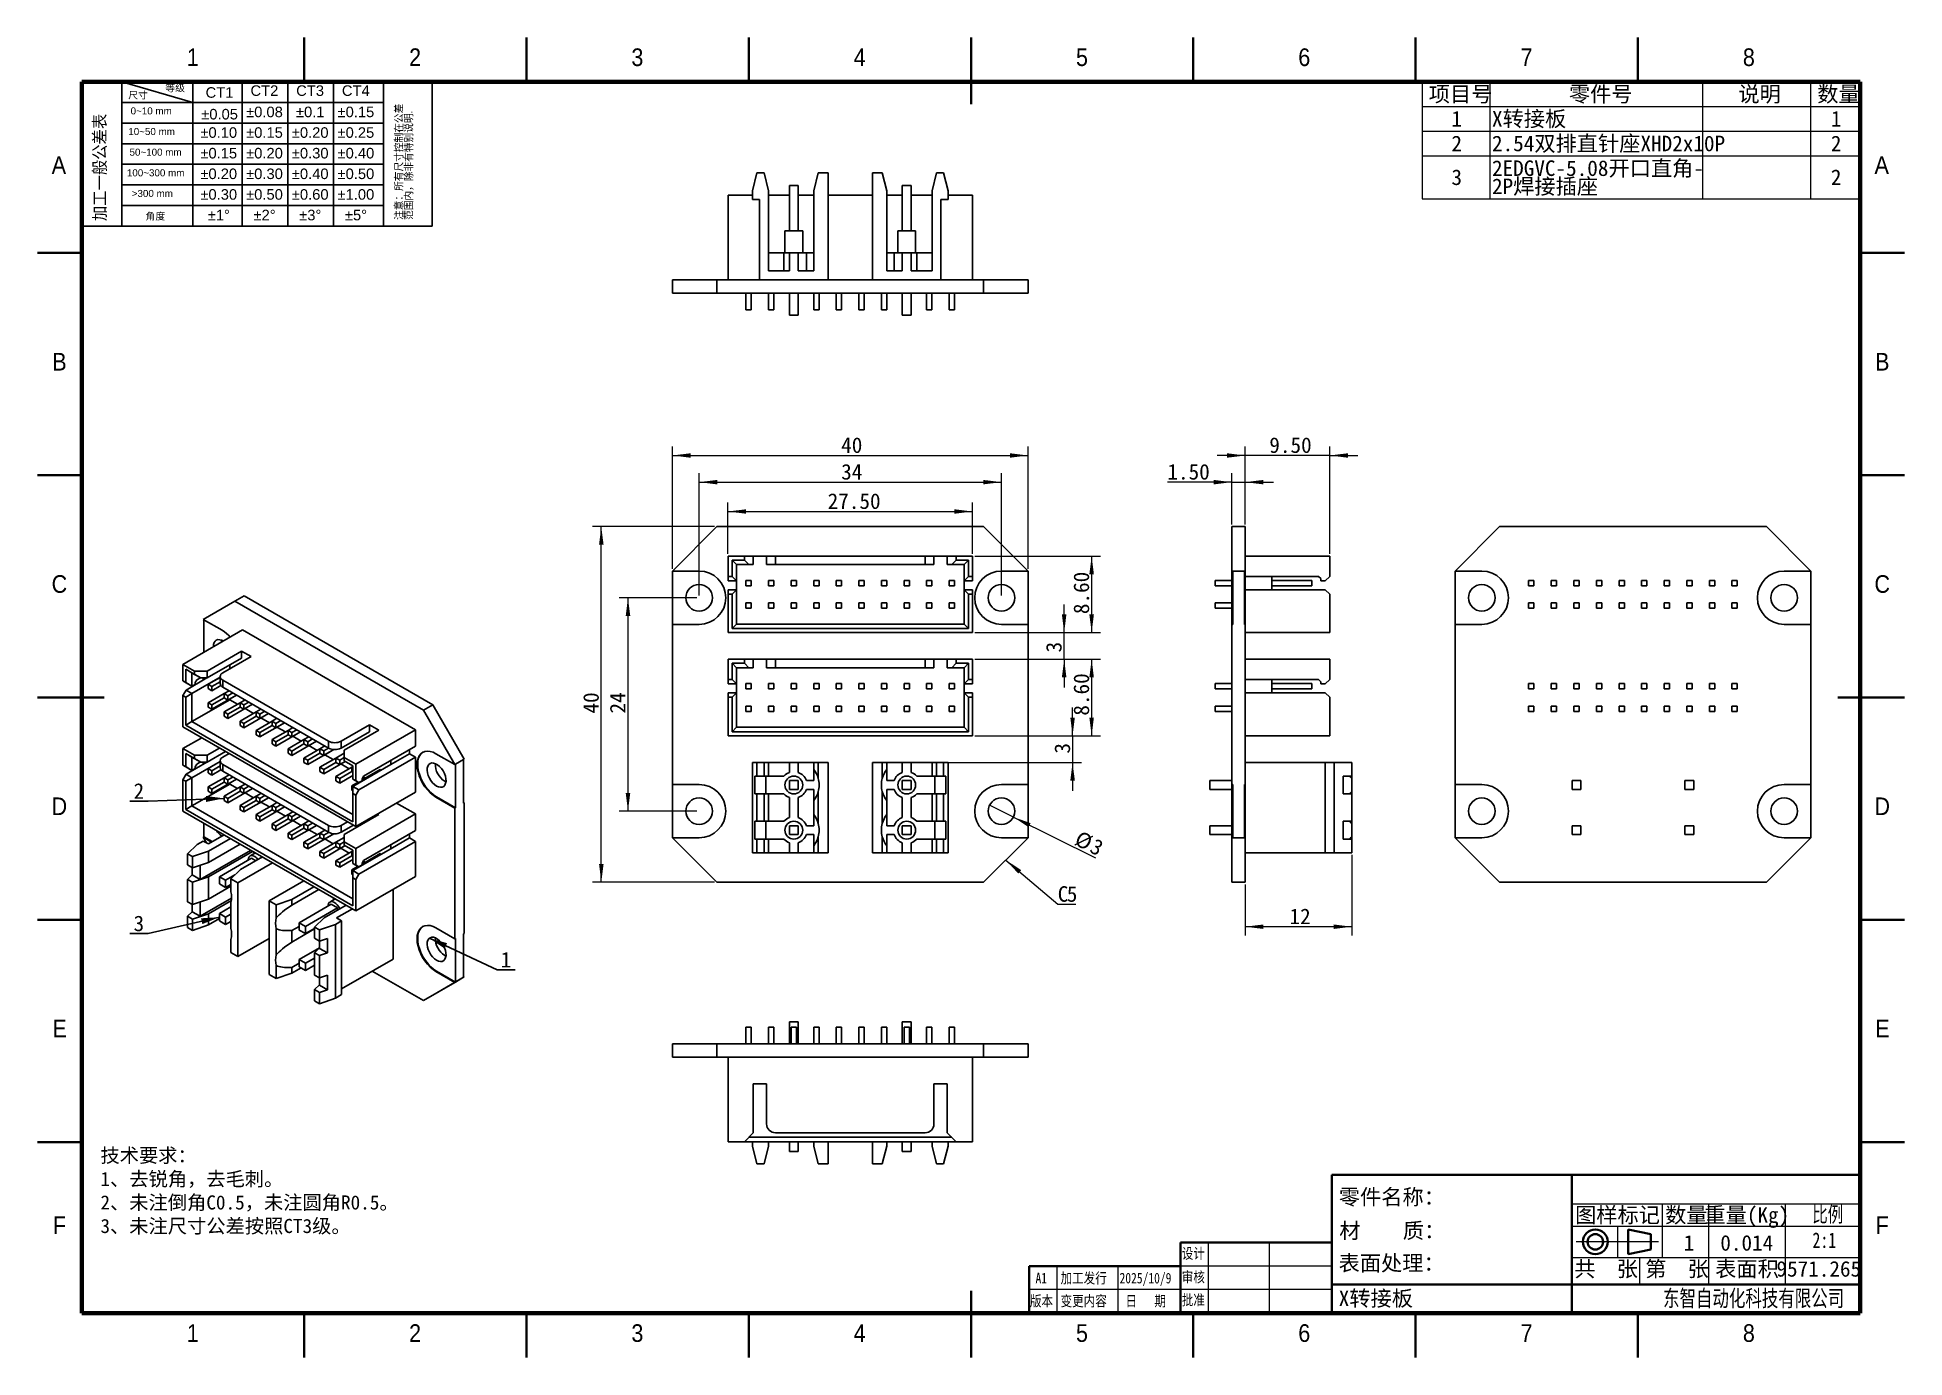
# Model space of a CAD drawing. Header units: millimetres. Extents: x 0 to 210, y 0 to 149.
import ezdxf

# ---------------------------------------------------------------- set-up
doc = ezdxf.new("R2010")
doc.units = ezdxf.units.MM
doc.header["$LTSCALE"] = 0.5
doc.linetypes.add('SLD-实线', pattern=[0])
doc.layers.add('细实线', color=2, linetype='SLD-实线')
doc.layers.add('轮廓粗实线', color=7, linetype='Continuous')
doc.styles.add('SLDTEXTSTYLE0', font='ARIAL.TTF')
doc.styles.add('SLDTEXTSTYLE1', font='ARIAL.TTF', dxfattribs={"bigfont": 'bigfont'})
doc.styles.add('SLDTEXTSTYLE10', font='GOTHIC.TTF', dxfattribs={"width": 0.913})
doc.styles.add('SLDTEXTSTYLE2', font='GOTHIC.TTF', dxfattribs={"width": 0.913, "bigfont": 'bigfont'})
doc.styles.add('SLDTEXTSTYLE3', font='SIMFANG.TTF', dxfattribs={"bigfont": 'bigfont'})
doc.styles.add('SLDTEXTSTYLE4', font='SIMSUN.TTC')
doc.styles.add('SLDTEXTSTYLE5', font='SIMSUN.TTC', dxfattribs={"width": 0.8})
doc.styles.add('SLDTEXTSTYLE6', font='SIMSUN.TTC', dxfattribs={"width": 0.8, "bigfont": 'bigfont'})
doc.styles.add('SLDTEXTSTYLE7', font='SIMSUN.TTC', dxfattribs={"bigfont": 'bigfont'})
doc.styles.add('SLDTEXTSTYLE8', font='HYSWLONGFANGSONG.TTF')
doc.styles.add('SLDTEXTSTYLE9', font='HYSWLONGFANGSONG.TTF', dxfattribs={"bigfont": 'bigfont'})
doc.styles.get("Standard").update_dxf_attribs({"font": 'SIMSUN.TTC'})
doc.dimstyles.new('SLDDIMSTYLE0', dxfattribs={"dimtxt": 1.75, "dimasz": 2.04, "dimexe": 0, "dimexo": 0.0625, "dimgap": 0.4375, "dimtad": 2, "dimrnd": 1e-09, "dimzin": 12, "dimdsep": 46, "dimtxsty": 'SLDTEXTSTYLE4', "dimsah": 1, "dimcen": 0.09, "dimadec": 0, "dimazin": 3, "dimtfac": 1, "dimtofl": 0, "dimtmove": 0, "dimatfit": 3, "dimfxl": 1, "dimfrac": 2, "dimtolj": 1, "dimtzin": 12, "dimarcsym": 0})
doc.dimstyles.new('SLDDIMSTYLE1', dxfattribs={"dimtxt": 1.75, "dimasz": 2.04, "dimexe": 0, "dimexo": 0.0625, "dimgap": 0.4375, "dimtad": 2, "dimrnd": 1e-09, "dimzin": 12, "dimdsep": 46, "dimtxsty": 'SLDTEXTSTYLE4', "dimblk1": 'NONE', "dimsah": 1, "dimcen": 0, "dimadec": 0, "dimazin": 3, "dimtfac": 1, "dimtmove": 0, "dimatfit": 3, "dimldrblk": 'NONE', "dimfxl": 1, "dimfrac": 2, "dimtolj": 1, "dimtzin": 12, "dimarcsym": 0})
doc.dimstyles.new('SLDDIMSTYLE2', dxfattribs={"dimtxt": 1.75, "dimasz": 2.04, "dimexe": 0, "dimexo": 0.0625, "dimgap": 0.4375, "dimtad": 2, "dimrnd": 1e-09, "dimzin": 4, "dimdsep": 46, "dimtxsty": 'SLDTEXTSTYLE4', "dimsah": 1, "dimcen": 0.09, "dimadec": 0, "dimazin": 1, "dimtfac": 1, "dimtofl": 0, "dimtmove": 0, "dimatfit": 3, "dimfxl": 1, "dimfrac": 2, "dimtolj": 1, "dimtzin": 12, "dimarcsym": 0})
doc.dimstyles.new('SLDDIMSTYLE3', dxfattribs={"dimtxt": 1.75, "dimasz": 2.04, "dimexe": 0, "dimexo": 0.0625, "dimgap": 0.4375, "dimtad": 2, "dimrnd": 1e-09, "dimzin": 12, "dimdsep": 46, "dimtxsty": 'SLDTEXTSTYLE4', "dimsah": 1, "dimcen": 0.09, "dimadec": 0, "dimazin": 3, "dimtfac": 1, "dimtmove": 0, "dimatfit": 0, "dimfxl": 1, "dimfrac": 2, "dimtolj": 1, "dimtzin": 12, "dimarcsym": 0})
doc.dimstyles.new('SLDDIMSTYLE4', dxfattribs={"dimtxt": 1.75, "dimasz": 2.04, "dimexe": 0, "dimexo": 0.0625, "dimgap": 0.4375, "dimtad": 2, "dimrnd": 1e-09, "dimzin": 4, "dimdsep": 46, "dimtxsty": 'SLDTEXTSTYLE4', "dimsah": 1, "dimcen": 0.09, "dimadec": 0, "dimazin": 1, "dimtfac": 1, "dimtmove": 0, "dimatfit": 0, "dimfxl": 1, "dimfrac": 2, "dimtolj": 1, "dimtzin": 12, "dimarcsym": 0})
doc.dimstyles.new('SLDDIMSTYLE5', dxfattribs={"dimtxt": 0.18, "dimasz": 2.04, "dimexe": 0, "dimexo": 0.0625, "dimgap": 0, "dimtad": 0, "dimtih": 1, "dimtoh": 1, "dimdec": 0, "dimrnd": 1e-09, "dimzin": 0, "dimdsep": 46, "dimtxsty": 'STANDARD', "dimsah": 1, "dimcen": 0.09, "dimadec": 0, "dimazin": 0, "dimtfac": 2.04, "dimtdec": 0, "dimtofl": 0, "dimtmove": 0, "dimatfit": 3, "dimfxl": 1, "dimfrac": 2, "dimtolj": 1, "dimtzin": 0, "dimarcsym": 0})

msp = doc.modelspace()

# ---------------------------------------------------------------- texts
at = {"color": 7, "linetype": 'Continuous', "lineweight": 0, "char_height": 1.984, "attachment_point": 2, "style": 'SLDTEXTSTYLE10'}
for s, insert in [('1', (17.48, 147.257)), ('2', (42.48, 147.257)), ('3', (67.48, 147.257)), ('4', (92.48, 147.257)), ('5', (117.48, 147.257)), ('6', (142.48, 147.257)), ('7', (167.48, 147.257)), ('8', (192.48, 147.257)), ('A', (2.42, 135.132)), ('A', (207.42, 135.132)), ('B', (2.485, 113.007)), ('B', (207.485, 113.007)), ('C', (2.479, 88.007)), ('C', (207.479, 88.007)), ('D', (2.476, 63.007)), ('D', (207.476, 63.007)), ('E', (2.504, 38.007)), ('E', (207.504, 38.007)), ('F', (2.479, 15.882)), ('F', (207.479, 15.882)), ('1', (17.48, 3.757)), ('2', (42.48, 3.757)), ('3', (67.48, 3.757)), ('4', (92.48, 3.757)), ('5', (117.48, 3.757)), ('6', (142.48, 3.757)), ('7', (167.48, 3.757)), ('8', (192.48, 3.757))]:
    msp.add_mtext(s, dxfattribs=dict(at, insert=insert))
at = {"color": 7, "linetype": 'SLD-实线', "lineweight": 18, "true_color": 0xffffff}
for s, insert, char_height, attachment_point, style in [('技术要求：^J1、去锐角，去毛刺。^J2、未注倒角C0.5，未注圆角R0.5。^J3、未注尺寸公差按照CT3级。', (7.096, 23.544), 1.5875, 1, 'SLDTEXTSTYLE3'), ('零件名称：', (146.364, 18.95), 1.75, 1, 'SLDTEXTSTYLE7'), ('图样标记', (177.709, 16.921), 1.75, 2, 'SLDTEXTSTYLE7'), ('数量', (185.448, 16.921), 1.75, 2, 'SLDTEXTSTYLE7'), ('重量(Kg)', (192.249, 16.921), 1.75, 2, 'SLDTEXTSTYLE7'), ('比例', (201.355, 16.999), 1.75, 2, 'SLDTEXTSTYLE9'), ('材    质：', (146.414, 15.165), 1.75, 1, 'SLDTEXTSTYLE7'), ('1', (185.741, 13.785), 1.75, 2, 'SLDTEXTSTYLE4'), ('0.014', (192.245, 13.785), 1.75, 2, 'SLDTEXTSTYLE4'), ('2:1', (200.969, 14.084), 1.75, 2, 'SLDTEXTSTYLE8'), ('设计', (130.003, 12.314), 1.1906, 2, 'SLDTEXTSTYLE6'), ('表面处理：', (146.34, 11.518), 1.75, 1, 'SLDTEXTSTYLE7'), ('共  张', (176.427, 10.862), 1.75, 2, 'SLDTEXTSTYLE7'), ('第  张', (184.396, 10.862), 1.75, 2, 'SLDTEXTSTYLE7'), ('表面积', (192.269, 10.862), 1.75, 2, 'SLDTEXTSTYLE7'), ('9571.265', (200.344, 10.862), 1.75, 2, 'SLDTEXTSTYLE4'), ('A1', (112.903, 9.543), 1.1906, 2, 'SLDTEXTSTYLE5'), ('加工发行', (117.672, 9.543), 1.1906, 2, 'SLDTEXTSTYLE6'), ('2025/10/9', (124.622, 9.543), 1.1906, 2, 'SLDTEXTSTYLE5'), ('审核', (130.003, 9.66), 1.1906, 2, 'SLDTEXTSTYLE6'), ('版本', (112.93, 6.971), 1.1906, 2, 'SLDTEXTSTYLE6'), ('变更内容', (117.672, 6.972), 1.1906, 2, 'SLDTEXTSTYLE6'), ('日   期', (124.645, 6.971), 1.1906, 2, 'SLDTEXTSTYLE6'), ('批准', (130.003, 7.088), 1.1906, 2, 'SLDTEXTSTYLE6'), ('X转接板', (146.353, 7.551), 1.75, 1, 'SLDTEXTSTYLE7'), ('东智自动化科技有限公司', (193.015, 7.61), 1.85208, 2, 'SLDTEXTSTYLE9')]:
    msp.add_mtext(s, dxfattribs=dict(at, insert=insert, char_height=char_height, attachment_point=attachment_point, style=style))

# ---------------------------------------------------------------- blocks, each defined once
blk = doc.blocks.new('SW_NOTE_0')
at = {"layer": '细实线', "color": 0, "linetype": 'SLD-实线', "lineweight": 18, "insert": (0.422, 0.306), "char_height": 0.237, "attachment_point": 2, "style": 'SLDTEXTSTYLE0'}
blk.add_mtext('±0.60', dxfattribs=at)
blk = doc.blocks.new('SW_NOTE_0_1')
at = {"layer": '细实线', "color": 0, "linetype": 'SLD-实线', "lineweight": 18, "insert": (0.422, 0.306), "char_height": 0.237, "attachment_point": 2, "style": 'SLDTEXTSTYLE0'}
blk.add_mtext('±0.40', dxfattribs=at)
blk = doc.blocks.new('SW_NOTE_0_2')
at = {"layer": '细实线', "color": 0, "linetype": 'SLD-实线', "lineweight": 18, "insert": (0.254, 0.306), "char_height": 0.237, "attachment_point": 2, "style": 'SLDTEXTSTYLE0'}
blk.add_mtext('±3°', dxfattribs=at)
blk = doc.blocks.new('SW_NOTE_0_3')
at = {"layer": '细实线', "color": 0, "linetype": 'SLD-实线', "lineweight": 18, "insert": (0.254, 0.306), "char_height": 0.237, "attachment_point": 2, "style": 'SLDTEXTSTYLE0'}
blk.add_mtext('±5°', dxfattribs=at)
blk = doc.blocks.new('SW_NOTE_0_4')
at = {"layer": '细实线', "color": 0, "linetype": 'SLD-实线', "lineweight": 18, "insert": (0.422, 0.306), "char_height": 0.237, "attachment_point": 2, "style": 'SLDTEXTSTYLE0'}
blk.add_mtext('±1.00', dxfattribs=at)
blk = doc.blocks.new('SW_NOTE_0_5')
at = {"layer": '细实线', "color": 0, "linetype": 'SLD-实线', "lineweight": 18, "insert": (0.422, 0.306), "char_height": 0.237, "attachment_point": 2, "style": 'SLDTEXTSTYLE0'}
blk.add_mtext('±0.50', dxfattribs=at)
blk = doc.blocks.new('SW_NOTE_0_6')
at = {"layer": '细实线', "color": 0, "linetype": 'SLD-实线', "lineweight": 18, "insert": (0.422, 0.306), "char_height": 0.237, "attachment_point": 2, "style": 'SLDTEXTSTYLE0'}
blk.add_mtext('±0.20', dxfattribs=at)
blk = doc.blocks.new('SW_NOTE_0_7')
at = {"layer": '细实线', "color": 0, "linetype": 'SLD-实线', "lineweight": 18, "insert": (0.422, 0.306), "char_height": 0.237, "attachment_point": 2, "style": 'SLDTEXTSTYLE0'}
blk.add_mtext('±0.30', dxfattribs=at)
blk = doc.blocks.new('SW_NOTE_0_8')
at = {"layer": '细实线', "color": 0, "linetype": 'SLD-实线', "lineweight": 18, "insert": (0.328, 0.306), "char_height": 0.237, "attachment_point": 2, "style": 'SLDTEXTSTYLE0'}
blk.add_mtext('±0.1', dxfattribs=at)
blk = doc.blocks.new('SW_NOTE_0_9')
at = {"layer": '细实线', "color": 0, "linetype": 'SLD-实线', "lineweight": 18, "insert": (0.422, 0.306), "char_height": 0.237, "attachment_point": 2, "style": 'SLDTEXTSTYLE0'}
blk.add_mtext('±0.15', dxfattribs=at)
blk = doc.blocks.new('SW_NOTE_0_10')
at = {"layer": '细实线', "color": 0, "linetype": 'SLD-实线', "lineweight": 18, "insert": (0.422, 0.306), "char_height": 0.237, "attachment_point": 2, "style": 'SLDTEXTSTYLE0'}
blk.add_mtext('±0.25', dxfattribs=at)
blk = doc.blocks.new('SW_NOTE_0_11')
at = {"layer": '细实线', "color": 0, "linetype": 'SLD-实线', "lineweight": 18, "insert": (0.422, 0.306), "char_height": 0.237, "attachment_point": 2, "style": 'SLDTEXTSTYLE0'}
blk.add_mtext('±0.40', dxfattribs=at)
blk = doc.blocks.new('SW_NOTE_0_12')
at = {"layer": '细实线', "color": 0, "linetype": 'SLD-实线', "lineweight": 18, "insert": (0.316, 0.306), "char_height": 0.237, "attachment_point": 2, "style": 'SLDTEXTSTYLE0'}
blk.add_mtext('CT3', dxfattribs=at)
blk = doc.blocks.new('SW_NOTE_0_13')
at = {"layer": '细实线', "color": 0, "linetype": 'SLD-实线', "lineweight": 18, "insert": (0.316, 0.306), "char_height": 0.237, "attachment_point": 2, "style": 'SLDTEXTSTYLE0'}
blk.add_mtext('CT4', dxfattribs=at)
blk = doc.blocks.new('SW_NOTE_0_14')
at = {"layer": '细实线', "color": 0, "linetype": 'SLD-实线', "lineweight": 18, "insert": (0.422, 0.306), "char_height": 0.237, "attachment_point": 2, "style": 'SLDTEXTSTYLE0'}
blk.add_mtext('±0.10', dxfattribs=at)
blk = doc.blocks.new('SW_NOTE_0_15')
at = {"layer": '细实线', "color": 0, "linetype": 'SLD-实线', "lineweight": 18, "insert": (0.422, 0.306), "char_height": 0.237, "attachment_point": 2, "style": 'SLDTEXTSTYLE0'}
blk.add_mtext('±0.15', dxfattribs=at)
blk = doc.blocks.new('SW_NOTE_0_16')
at = {"layer": '细实线', "color": 0, "linetype": 'SLD-实线', "lineweight": 18, "insert": (0.422, 0.306), "char_height": 0.237, "attachment_point": 2, "style": 'SLDTEXTSTYLE0'}
blk.add_mtext('±0.05', dxfattribs=at)
blk = doc.blocks.new('SW_NOTE_0_17')
at = {"layer": '细实线', "color": 0, "linetype": 'SLD-实线', "lineweight": 18, "insert": (0.422, 0.306), "char_height": 0.237, "attachment_point": 2, "style": 'SLDTEXTSTYLE0'}
blk.add_mtext('±0.30', dxfattribs=at)
blk = doc.blocks.new('SW_NOTE_0_18')
at = {"layer": '细实线', "color": 0, "linetype": 'SLD-实线', "lineweight": 18, "insert": (0.422, 0.306), "char_height": 0.237, "attachment_point": 2, "style": 'SLDTEXTSTYLE0'}
blk.add_mtext('±0.20', dxfattribs=at)
blk = doc.blocks.new('SW_NOTE_0_19')
at = {"layer": '细实线', "color": 0, "linetype": 'SLD-实线', "lineweight": 18, "insert": (0.471, 0.204), "char_height": 0.158, "attachment_point": 2, "style": 'SLDTEXTSTYLE0'}
blk.add_mtext('>300 mm', dxfattribs=at)
blk = doc.blocks.new('SW_NOTE_0_20')
at = {"layer": '细实线', "color": 0, "linetype": 'SLD-实线', "lineweight": 18, "insert": (0.659, 0.204), "char_height": 0.158, "attachment_point": 2, "style": 'SLDTEXTSTYLE0'}
blk.add_mtext('100~300 mm', dxfattribs=at)
blk = doc.blocks.new('SW_NOTE_0_21')
at = {"layer": '细实线', "color": 0, "linetype": 'SLD-实线', "lineweight": 18, "insert": (0.229, 0.204), "char_height": 0.158, "attachment_point": 2, "style": 'SLDTEXTSTYLE1'}
blk.add_mtext('角度', dxfattribs=at)
blk = doc.blocks.new('SW_NOTE_0_22')
at = {"layer": '细实线', "color": 0, "linetype": 'SLD-实线', "lineweight": 18, "insert": (0.534, 0.204), "char_height": 0.158, "attachment_point": 2, "style": 'SLDTEXTSTYLE0'}
blk.add_mtext('10~50 mm', dxfattribs=at)
blk = doc.blocks.new('SW_NOTE_0_23')
at = {"layer": '细实线', "color": 0, "linetype": 'SLD-实线', "lineweight": 18, "insert": (0.596, 0.204), "char_height": 0.158, "attachment_point": 2, "style": 'SLDTEXTSTYLE0'}
blk.add_mtext('50~100 mm', dxfattribs=at)
blk = doc.blocks.new('SW_NOTE_0_24')
at = {"layer": '细实线', "color": 0, "linetype": 'SLD-实线', "lineweight": 18, "insert": (0.471, 0.204), "char_height": 0.158, "attachment_point": 2, "style": 'SLDTEXTSTYLE0'}
blk.add_mtext('0~10 mm', dxfattribs=at)
blk = doc.blocks.new('SW_NOTE_0_25')
at = {"layer": '细实线', "color": 0, "linetype": 'SLD-实线', "lineweight": 18, "insert": (0, 0.204), "char_height": 0.158, "attachment_point": 1, "style": 'SLDTEXTSTYLE1'}
blk.add_mtext('尺寸', dxfattribs=at)
blk = doc.blocks.new('SW_NOTE_0_26')
at = {"layer": '细实线', "color": 0, "linetype": 'SLD-实线', "lineweight": 18, "insert": (0, 0.204), "char_height": 0.158, "attachment_point": 1, "style": 'SLDTEXTSTYLE1'}
blk.add_mtext('等级', dxfattribs=at)
blk = doc.blocks.new('SW_NOTE_0_27')
at = {"layer": '细实线', "color": 0, "linetype": 'SLD-实线', "lineweight": 18, "insert": (0.254, 0.306), "char_height": 0.237, "attachment_point": 2, "style": 'SLDTEXTSTYLE0'}
blk.add_mtext('±2°', dxfattribs=at)
blk = doc.blocks.new('SW_NOTE_0_28')
at = {"layer": '细实线', "color": 0, "linetype": 'SLD-实线', "lineweight": 18, "insert": (0.254, 0.306), "char_height": 0.237, "attachment_point": 2, "style": 'SLDTEXTSTYLE0'}
blk.add_mtext('±1°', dxfattribs=at)
blk = doc.blocks.new('SW_NOTE_0_29')
at = {"layer": '细实线', "color": 0, "linetype": 'SLD-实线', "lineweight": 18, "insert": (0.422, 0.306), "char_height": 0.237, "attachment_point": 2, "style": 'SLDTEXTSTYLE0'}
blk.add_mtext('±0.50', dxfattribs=at)
blk = doc.blocks.new('SW_NOTE_0_30')
at = {"layer": '细实线', "color": 0, "linetype": 'SLD-实线', "lineweight": 18, "insert": (0.422, 0.306), "char_height": 0.237, "attachment_point": 2, "style": 'SLDTEXTSTYLE0'}
blk.add_mtext('±0.30', dxfattribs=at)
blk = doc.blocks.new('SW_NOTE_0_31')
at = {"layer": '细实线', "color": 0, "linetype": 'SLD-实线', "lineweight": 18, "insert": (0.422, 0.306), "char_height": 0.237, "attachment_point": 2, "style": 'SLDTEXTSTYLE0'}
blk.add_mtext('±0.08', dxfattribs=at)
blk = doc.blocks.new('SW_NOTE_0_32')
at = {"layer": '细实线', "color": 0, "linetype": 'SLD-实线', "lineweight": 18, "insert": (0.422, 0.306), "char_height": 0.237, "attachment_point": 2, "style": 'SLDTEXTSTYLE0'}
blk.add_mtext('±0.15', dxfattribs=at)
blk = doc.blocks.new('SW_NOTE_0_33')
at = {"layer": '细实线', "color": 0, "linetype": 'SLD-实线', "lineweight": 18, "insert": (0.422, 0.306), "char_height": 0.237, "attachment_point": 2, "style": 'SLDTEXTSTYLE0'}
blk.add_mtext('±0.20', dxfattribs=at)
blk = doc.blocks.new('SW_NOTE_0_34')
at = {"layer": '细实线', "color": 0, "linetype": 'SLD-实线', "lineweight": 18, "insert": (0.316, 0.306), "char_height": 0.237, "attachment_point": 2, "style": 'SLDTEXTSTYLE0'}
blk.add_mtext('CT1', dxfattribs=at)
blk = doc.blocks.new('SW_NOTE_0_35')
at = {"layer": '细实线', "color": 0, "linetype": 'SLD-实线', "lineweight": 18, "insert": (0.316, 0.306), "char_height": 0.237, "attachment_point": 2, "style": 'SLDTEXTSTYLE0'}
blk.add_mtext('CT2', dxfattribs=at)
blk = doc.blocks.new('SW_NOTE_0_36')
at = {"layer": '细实线', "color": 0, "linetype": 'SLD-实线', "lineweight": 18, "insert": (-0.354, 0), "char_height": 0.277, "attachment_point": 1, "rotation": 90, "style": 'SLDTEXTSTYLE2'}
blk.add_mtext('加工一般公差表', dxfattribs=at)
blk = doc.blocks.new('SW_NOTE_0_37')
at = {"layer": '细实线', "color": 0, "linetype": 'SLD-实线', "lineweight": 18, "char_height": 0.17045, "attachment_point": 1, "rotation": 90, "style": 'SLDTEXTSTYLE2'}
for s, insert in [('注意：所有尺寸控制在公差', (-0.218, 0)), ('范围内，除非有特别说明.', (0.003, 0))]:
    blk.add_mtext(s, dxfattribs=dict(at, insert=insert))
blk = doc.blocks.new('公差尺寸表')
blk.add_line((0, 0), (0, -3.247))
at = {"layer": '细实线', "color": 7}
for p, q in [((7.877, 0), (0, 0)), ((0.898, 0), (2.494, -0.464)), ((0.898, -3.247), (0.898, 0)), ((2.494, -3.247), (2.494, 0)), ((3.606, -3.247), (3.606, 0)), ((4.634, -3.247), (4.634, 0)), ((4.943, 0), (7.529, 0)), ((5.662, -3.247), (5.662, 0)), ((6.787, -3.247), (6.787, 0)), ((7.877, -3.247), (7.877, 0)), ((6.787, -0.464), (0.898, -0.464)), ((6.787, -0.928), (0.898, -0.928)), ((6.787, -1.392), (0.898, -1.392)), ((6.787, -1.856), (0.898, -1.856)), ((6.787, -2.319), (0.898, -2.319)), ((6.787, -2.783), (0.898, -2.783)), ((7.877, -3.247), (0, -3.247))]:
    blk.add_line(p, q, dxfattribs=at)
at = {"layer": '细实线', "color": 7, "linetype": 'SLD-实线', "lineweight": 18}
for name, p in [('SW_NOTE_0_25', (1.044, -0.425)), ('SW_NOTE_0_26', (1.879, -0.263)), ('SW_NOTE_0_34', (2.781, -0.428)), ('SW_NOTE_0_35', (3.791, -0.386)), ('SW_NOTE_0_12', (4.819, -0.386)), ('SW_NOTE_0_13', (5.847, -0.386)), ('SW_NOTE_0_36', (0.617, -3.134)), ('SW_NOTE_0_24', (1.09, -0.78)), ('SW_NOTE_0_16', (2.677, -0.916)), ('SW_NOTE_0_31', (3.687, -0.865)), ('SW_NOTE_0_8', (4.81, -0.865)), ('SW_NOTE_0_9', (5.743, -0.865)), ('SW_NOTE_0_37', (7.264, -3.107)), ('SW_NOTE_0_22', (1.036, -1.244)), ('SW_NOTE_0_14', (2.658, -1.329)), ('SW_NOTE_0_32', (3.687, -1.329)), ('SW_NOTE_0_6', (4.715, -1.329)), ('SW_NOTE_0_10', (5.743, -1.329)), ('SW_NOTE_0_23', (1.063, -1.708)), ('SW_NOTE_0_15', (2.658, -1.793)), ('SW_NOTE_0_33', (3.687, -1.793)), ('SW_NOTE_0_7', (4.715, -1.793)), ('SW_NOTE_0_11', (5.743, -1.793)), ('SW_NOTE_0_20', (1.002, -2.172)), ('SW_NOTE_0_18', (2.658, -2.257)), ('SW_NOTE_0_30', (3.687, -2.257)), ('SW_NOTE_0_1', (4.715, -2.257)), ('SW_NOTE_0_5', (5.743, -2.257)), ('SW_NOTE_0_19', (1.115, -2.636)), ('SW_NOTE_0_17', (2.658, -2.721)), ('SW_NOTE_0_29', (3.687, -2.721)), ('SW_NOTE_0', (4.715, -2.721)), ('SW_NOTE_0_4', (5.743, -2.721)), ('SW_NOTE_0_21', (1.426, -3.149)), ('SW_NOTE_0_28', (2.828, -3.185)), ('SW_NOTE_0_27', (3.857, -3.185)), ('SW_NOTE_0_2', (4.885, -3.185)), ('SW_NOTE_0_3', (5.913, -3.185))]:
    blk.add_blockref(name, p, dxfattribs=at)
blk = doc.blocks.new('SW_TABLEANNOTATION_0')
at = {"color": 0, "linetype": 'SLD-实线', "lineweight": 18}
for p, q in [((0, 0), (0, -2.78)), ((0, 0), (7.61, 0)), ((7.61, 0), (7.61, -2.78)), ((7.61, 0), (31.52, 0)), ((31.52, 0), (31.52, -2.78)), ((31.52, 0), (43.69, 0)), ((43.69, 0), (43.69, -2.78)), ((43.69, 0), (49.27, 0)), ((49.27, 0), (49.27, -2.78)), ((0, -2.78), (7.61, -2.78)), ((0, -2.78), (0, -5.56)), ((7.61, -2.78), (31.52, -2.78)), ((7.61, -2.78), (7.61, -5.56)), ((31.52, -2.78), (43.69, -2.78)), ((31.52, -2.78), (31.52, -5.56)), ((43.69, -2.78), (49.27, -2.78)), ((43.69, -2.78), (43.69, -5.56)), ((49.27, -2.78), (49.27, -5.56)), ((0, -5.56), (0, -8.34)), ((0, -5.56), (7.61, -5.56)), ((7.61, -5.56), (7.61, -8.34)), ((7.61, -5.56), (31.52, -5.56)), ((31.52, -5.56), (31.52, -8.34)), ((31.52, -5.56), (43.69, -5.56)), ((43.69, -5.56), (43.69, -8.34)), ((43.69, -5.56), (49.27, -5.56)), ((49.27, -5.56), (49.27, -8.34)), ((0, -8.34), (0, -13.16)), ((0, -8.34), (7.61, -8.34)), ((7.61, -8.34), (7.61, -13.16)), ((7.61, -8.34), (31.52, -8.34)), ((31.52, -8.34), (31.52, -13.16)), ((31.52, -8.34), (43.69, -8.34)), ((43.69, -8.34), (43.69, -13.16)), ((43.69, -8.34), (49.27, -8.34)), ((49.27, -8.34), (49.27, -13.16)), ((0, -13.16), (7.61, -13.16)), ((7.61, -13.16), (31.52, -13.16)), ((31.52, -13.16), (43.69, -13.16)), ((43.69, -13.16), (49.27, -13.16))]:
    blk.add_line(p, q, dxfattribs=at)
at = {"color": 0, "linetype": 'SLD-实线', "lineweight": 18, "char_height": 1.75, "attachment_point": 1}
for s, insert, style in [('项目号', (0.75, -0.5), 'SLDTEXTSTYLE7'), ('零件号', (16.51, -0.5), 'SLDTEXTSTYLE7'), ('说明', (35.57, -0.5), 'SLDTEXTSTYLE7'), ('数量', (44.44, -0.5), 'SLDTEXTSTYLE7'), ('1', (3.3, -3.28), 'SLDTEXTSTYLE4'), ('X转接板', (7.86, -3.28), 'SLDTEXTSTYLE7'), ('1', (45.97, -3.28), 'SLDTEXTSTYLE4'), ('2', (3.3, -6.06), 'SLDTEXTSTYLE4'), ('2.54双排直针座XHD2x10P', (7.86, -6.06), 'SLDTEXTSTYLE7'), ('2', (45.97, -6.06), 'SLDTEXTSTYLE4'), ('3', (3.3, -9.86), 'SLDTEXTSTYLE4'), ('2EDGVC-5.08开口直角-', (7.86, -8.84), 'SLDTEXTSTYLE7'), ('2', (45.97, -9.86), 'SLDTEXTSTYLE4'), ('2P焊接插座', (7.86, -10.88), 'SLDTEXTSTYLE7')]:
    blk.add_mtext(s, dxfattribs=dict(at, insert=insert, style=style))
blk = doc.blocks.new('_D')
at = {"color": 7, "linetype": 'SLD-实线', "lineweight": 18, "true_color": 0xffffff}
for p, q in [((76.17, 93.47), (62.42, 93.47)), ((63.42, 53.47), (63.42, 93.47)), ((76.17, 53.47), (62.42, 53.47))]:
    blk.add_line(p, q, dxfattribs=at)
for points in [[(63.42, 93.47), (63.17, 91.43), (63.68, 91.43)], [(63.42, 53.47), (63.68, 55.51), (63.17, 55.51)]]:
    blk.add_solid(points, dxfattribs=at)
at = {"color": 7, "linetype": 'SLD-实线', "lineweight": 18, "true_color": 0xffffff, "insert": (61.39, 72.45), "char_height": 1.75, "attachment_point": 1, "rotation": 90, "style": 'SLDTEXTSTYLE4'}
blk.add_mtext('40', dxfattribs=at)
blk = doc.blocks.new('_D_1')
at = {"color": 7, "linetype": 'SLD-实线', "lineweight": 18, "true_color": 0xffffff}
for p, q in [((71.42, 88.72), (71.42, 102.47)), ((71.42, 101.47), (111.42, 101.47)), ((111.42, 88.72), (111.42, 102.47))]:
    blk.add_line(p, q, dxfattribs=at)
for points in [[(71.42, 101.47), (73.46, 101.22), (73.46, 101.72)], [(111.42, 101.47), (109.38, 101.72), (109.38, 101.22)]]:
    blk.add_solid(points, dxfattribs=at)
at = {"color": 7, "linetype": 'SLD-实线', "lineweight": 18, "true_color": 0xffffff, "insert": (90.4, 103.51), "char_height": 1.75, "attachment_point": 1, "style": 'SLDTEXTSTYLE4'}
blk.add_mtext('40', dxfattribs=at)
blk = doc.blocks.new('_D_2')
at = {"color": 7, "linetype": 'SLD-实线', "lineweight": 18, "true_color": 0xffffff}
for p, q in [((74.17, 85.47), (65.42, 85.47)), ((66.42, 85.47), (66.42, 61.47)), ((74.17, 61.47), (65.42, 61.47))]:
    blk.add_line(p, q, dxfattribs=at)
for points in [[(66.42, 85.47), (66.17, 83.43), (66.68, 83.43)], [(66.42, 61.47), (66.68, 63.51), (66.17, 63.51)]]:
    blk.add_solid(points, dxfattribs=at)
at = {"color": 7, "linetype": 'SLD-实线', "lineweight": 18, "true_color": 0xffffff, "insert": (64.39, 72.45), "char_height": 1.75, "attachment_point": 1, "rotation": 90, "style": 'SLDTEXTSTYLE4'}
blk.add_mtext('24', dxfattribs=at)
blk = doc.blocks.new('_D_3')
at = {"color": 7, "linetype": 'SLD-实线', "lineweight": 18, "true_color": 0xffffff}
for p, q in [((74.42, 85.72), (74.42, 99.47)), ((108.42, 85.72), (108.42, 99.47)), ((74.42, 98.47), (108.42, 98.47))]:
    blk.add_line(p, q, dxfattribs=at)
for points in [[(74.42, 98.47), (76.46, 98.22), (76.46, 98.72)], [(108.42, 98.47), (106.38, 98.72), (106.38, 98.22)]]:
    blk.add_solid(points, dxfattribs=at)
at = {"color": 7, "linetype": 'SLD-实线', "lineweight": 18, "true_color": 0xffffff, "insert": (90.4, 100.51), "char_height": 1.75, "attachment_point": 1, "style": 'SLDTEXTSTYLE4'}
blk.add_mtext('34', dxfattribs=at)
blk = doc.blocks.new('SW_CHAMFER_DIMENSION_0')
at = {"color": 0, "linetype": 'SLD-实线', "lineweight": 18}
for p, q in [((-5.83, 4.98), (0, 0)), ((0, 0), (2.04, 0))]:
    blk.add_line(p, q, dxfattribs=at)
blk.add_solid([(-5.83, 4.98), (-4.44, 3.46), (-4.11, 3.85)], dxfattribs=at)
at = {"color": 0, "linetype": 'SLD-实线', "lineweight": 18, "char_height": 1.75, "attachment_point": 1, "style": 'SLDTEXTSTYLE4'}
for s, insert in [('C', (0, 2.04)), ('5', (1.02, 2.04))]:
    blk.add_mtext(s, dxfattribs=dict(at, insert=insert))
blk = doc.blocks.new('_D_4')
at = {"color": 7, "linetype": 'SLD-实线', "lineweight": 18, "true_color": 0xffffff}
for q in [(107.08, 62.14), (119.02, 56.21)]:
    blk.add_line((109.77, 60.8), q, dxfattribs=at)
blk.add_solid([(109.77, 60.8), (111.48, 59.67), (111.71, 60.12)], dxfattribs=at)
at = {"color": 7, "linetype": 'SLD-实线', "lineweight": 18, "true_color": 0xffffff, "char_height": 1.75, "attachment_point": 1, "rotation": 333.5804, "style": 'SLDTEXTSTYLE4'}
for s, insert in [('%%c', (117.28, 59.34)), ('3', (119.01, 58.48))]:
    blk.add_mtext(s, dxfattribs=dict(at, insert=insert))
blk = doc.blocks.new('_None')
blk = doc.blocks.new('_D_5')
at = {"color": 7, "linetype": 'SLD-实线', "lineweight": 18, "true_color": 0xffffff}
for p, q in [((77.67, 90.4), (77.67, 96.17)), ((77.67, 95.17), (105.17, 95.17)), ((105.17, 90.4), (105.17, 96.17))]:
    blk.add_line(p, q, dxfattribs=at)
for points in [[(77.67, 95.17), (79.71, 94.92), (79.71, 95.42)], [(105.17, 95.17), (103.13, 95.42), (103.13, 94.92)]]:
    blk.add_solid(points, dxfattribs=at)
at = {"color": 7, "linetype": 'SLD-实线', "lineweight": 18, "true_color": 0xffffff, "insert": (88.88, 97.21), "char_height": 1.75, "attachment_point": 1, "style": 'SLDTEXTSTYLE4'}
blk.add_mtext('27.50', dxfattribs=at)
blk = doc.blocks.new('_D_6')
at = {"color": 7, "linetype": 'SLD-实线', "lineweight": 18, "true_color": 0xffffff}
for p, q in [((105.42, 90.15), (119.57, 90.15)), ((118.57, 90.15), (118.57, 81.55)), ((105.42, 81.55), (119.57, 81.55))]:
    blk.add_line(p, q, dxfattribs=at)
for points in [[(118.57, 90.15), (118.31, 88.11), (118.82, 88.11)], [(118.57, 81.55), (118.82, 83.59), (118.31, 83.59)]]:
    blk.add_solid(points, dxfattribs=at)
at = {"color": 7, "linetype": 'SLD-实线', "lineweight": 18, "true_color": 0xffffff, "insert": (116.53, 83.63), "char_height": 1.75, "attachment_point": 1, "rotation": 90, "style": 'SLDTEXTSTYLE4'}
blk.add_mtext('8.60', dxfattribs=at)
blk = doc.blocks.new('_D_7')
at = {"color": 7, "linetype": 'SLD-实线', "lineweight": 18, "true_color": 0xffffff}
for p, q in [((105.42, 78.55), (119.57, 78.55)), ((118.57, 78.55), (118.57, 69.95)), ((105.42, 69.95), (119.57, 69.95))]:
    blk.add_line(p, q, dxfattribs=at)
for points in [[(118.57, 78.55), (118.31, 76.51), (118.82, 76.51)], [(118.57, 69.95), (118.82, 71.99), (118.31, 71.99)]]:
    blk.add_solid(points, dxfattribs=at)
at = {"color": 7, "linetype": 'SLD-实线', "lineweight": 18, "true_color": 0xffffff, "insert": (116.53, 72.21), "char_height": 1.75, "attachment_point": 1, "rotation": 90, "style": 'SLDTEXTSTYLE4'}
blk.add_mtext('8.60', dxfattribs=at)
blk = doc.blocks.new('_D_8')
at = {"color": 7, "linetype": 'SLD-实线', "lineweight": 18, "true_color": 0xffffff}
for p, q in [((115.48, 81.55), (115.48, 84.72)), ((105.42, 81.55), (116.48, 81.55)), ((115.48, 78.55), (115.48, 81.55)), ((105.42, 78.55), (116.48, 78.55)), ((115.48, 78.55), (115.48, 75.37))]:
    blk.add_line(p, q, dxfattribs=at)
for points in [[(115.48, 81.55), (115.73, 83.59), (115.22, 83.59)], [(115.48, 78.55), (115.22, 76.51), (115.73, 76.51)]]:
    blk.add_solid(points, dxfattribs=at)
at = {"color": 7, "linetype": 'SLD-实线', "lineweight": 18, "true_color": 0xffffff, "insert": (113.44, 79.32), "char_height": 1.75, "attachment_point": 1, "rotation": 90, "style": 'SLDTEXTSTYLE4'}
blk.add_mtext('3', dxfattribs=at)
blk = doc.blocks.new('_D_9')
at = {"color": 7, "linetype": 'SLD-实线', "lineweight": 18, "true_color": 0xffffff}
for p, q in [((116.42, 69.95), (116.42, 73.12)), ((105.42, 69.95), (117.42, 69.95)), ((116.42, 69.95), (116.42, 66.95)), ((102.17, 66.95), (117.42, 66.95)), ((116.42, 66.95), (116.42, 63.77))]:
    blk.add_line(p, q, dxfattribs=at)
for points in [[(116.42, 69.95), (116.68, 71.99), (116.17, 71.99)], [(116.42, 66.95), (116.17, 64.91), (116.68, 64.91)]]:
    blk.add_solid(points, dxfattribs=at)
at = {"color": 7, "linetype": 'SLD-实线', "lineweight": 18, "true_color": 0xffffff, "insert": (114.39, 67.94), "char_height": 1.75, "attachment_point": 1, "rotation": 90, "style": 'SLDTEXTSTYLE4'}
blk.add_mtext('3', dxfattribs=at)
blk = doc.blocks.new('_D_10')
at = {"color": 7, "linetype": 'SLD-实线', "lineweight": 18, "true_color": 0xffffff}
for p, q in [((134.34, 93.72), (134.34, 99.47)), ((135.84, 93.72), (135.84, 99.47)), ((134.34, 98.47), (127.09, 98.47)), ((134.34, 98.47), (135.84, 98.47)), ((135.84, 98.47), (139.02, 98.47))]:
    blk.add_line(p, q, dxfattribs=at)
for points in [[(134.34, 98.47), (132.3, 98.72), (132.3, 98.22)], [(135.84, 98.47), (137.88, 98.22), (137.88, 98.72)]]:
    blk.add_solid(points, dxfattribs=at)
at = {"color": 7, "linetype": 'SLD-实线', "lineweight": 18, "true_color": 0xffffff, "insert": (127.09, 100.51), "char_height": 1.75, "attachment_point": 1, "style": 'SLDTEXTSTYLE4'}
blk.add_mtext('1.50', dxfattribs=at)
blk = doc.blocks.new('_D_11')
at = {"color": 7, "linetype": 'SLD-实线', "lineweight": 18, "true_color": 0xffffff}
for p, q in [((135.84, 101.47), (132.67, 101.47)), ((135.84, 93.72), (135.84, 102.47)), ((145.34, 101.47), (135.84, 101.47)), ((145.34, 90.4), (145.34, 102.47)), ((145.34, 101.47), (148.52, 101.47))]:
    blk.add_line(p, q, dxfattribs=at)
for points in [[(135.84, 101.47), (133.8, 101.72), (133.8, 101.22)], [(145.34, 101.47), (147.38, 101.22), (147.38, 101.72)]]:
    blk.add_solid(points, dxfattribs=at)
at = {"color": 7, "linetype": 'SLD-实线', "lineweight": 18, "true_color": 0xffffff, "insert": (138.55, 103.51), "char_height": 1.75, "attachment_point": 1, "style": 'SLDTEXTSTYLE4'}
blk.add_mtext('9.50', dxfattribs=at)
blk = doc.blocks.new('_D_12')
at = {"color": 7, "linetype": 'SLD-实线', "lineweight": 18, "true_color": 0xffffff}
for p, q in [((147.84, 56.54), (147.84, 47.47)), ((135.84, 53.22), (135.84, 47.47)), ((147.84, 48.47), (135.84, 48.47))]:
    blk.add_line(p, q, dxfattribs=at)
for points in [[(135.84, 48.47), (137.88, 48.22), (137.88, 48.72)], [(147.84, 48.47), (145.8, 48.72), (145.8, 48.22)]]:
    blk.add_solid(points, dxfattribs=at)
at = {"color": 7, "linetype": 'SLD-实线', "lineweight": 18, "true_color": 0xffffff, "insert": (140.82, 50.51), "char_height": 1.75, "attachment_point": 1, "style": 'SLDTEXTSTYLE4'}
blk.add_mtext('12', dxfattribs=at)
blk = doc.blocks.new('SW_NOTE_0_38')
at = {"color": 0, "linetype": 'SLD-实线', "lineweight": 18}
for p, q in [((0, 0), (2.04, 0)), ((2.04, 0), (0, 0)), ((0, 0), (2.04, 0)), ((2.04, 0), (0, 0)), ((0, 0), (2.04, 0)), ((2.04, 0), (0, 0))]:
    blk.add_line(p, q, dxfattribs=at)
at = {"color": 0, "linetype": 'SLD-实线', "lineweight": 18, "insert": (1, 2), "char_height": 1.75, "attachment_point": 2, "style": 'SLDTEXTSTYLE4'}
blk.add_mtext('1', dxfattribs=at)
blk = doc.blocks.new('SW_NOTE_0_39')
at = {"color": 0, "linetype": 'SLD-实线', "lineweight": 18}
for p, q in [((-2.04, 0), (0, 0)), ((0, 0), (-2.04, 0)), ((-2.04, 0), (0, 0)), ((0, 0), (-2.04, 0)), ((-2.04, 0), (0, 0)), ((0, 0), (-2.04, 0))]:
    blk.add_line(p, q, dxfattribs=at)
at = {"color": 0, "linetype": 'SLD-实线', "lineweight": 18, "insert": (-1.04, 2), "char_height": 1.75, "attachment_point": 2, "style": 'SLDTEXTSTYLE4'}
blk.add_mtext('3', dxfattribs=at)
blk = doc.blocks.new('SW_NOTE_0_40')
at = {"color": 0, "linetype": 'SLD-实线', "lineweight": 18}
for p, q in [((-2.04, 0), (0, 0)), ((0, 0), (-2.04, 0)), ((-2.04, 0), (0, 0)), ((0, 0), (-2.04, 0)), ((-2.04, 0), (0, 0)), ((0, 0), (-2.04, 0))]:
    blk.add_line(p, q, dxfattribs=at)
at = {"color": 0, "linetype": 'SLD-实线', "lineweight": 18, "insert": (-1.04, 2), "char_height": 1.75, "attachment_point": 2, "style": 'SLDTEXTSTYLE4'}
blk.add_mtext('2', dxfattribs=at)

# ---------------------------------------------------------------- dimensions: what is measured, and where the dimension line sits
at = {"color": 7, "linetype": 'SLD-实线', "lineweight": 18, "true_color": 0xffffff}
for base, p1, p2, dimstyle, picture, middle in [((111.423, 101.469), (71.423, 88.469), (111.423, 88.469), 'SLDDIMSTYLE0', '_D_1', (91.423, 101.469)), ((108.423, 98.469), (74.423, 85.469), (108.423, 85.469), 'SLDDIMSTYLE0', '_D_3', (91.423, 98.469)), ((135.841, 98.469), (134.341, 93.469), (135.841, 93.469), 'SLDDIMSTYLE4', '_D_10', (129.129, 98.469)), ((105.173, 95.171), (77.673, 90.149), (105.173, 90.149), 'SLDDIMSTYLE2', '_D_5', (91.423, 95.171)), ((135.841, 48.469), (147.841, 56.789), (135.841, 53.469), 'SLDDIMSTYLE0', '_D_12', (141.841, 48.469))]:
    dim = msp.add_linear_dim(base=base, p1=p1, p2=p2, dimstyle=dimstyle, dxfattribs=at)
    dim.commit()
    dim.dimension.update_dxf_attribs({"geometry": picture, "text_midpoint": middle, "dimtype": 160})
for base, p1, p2, angle, dimstyle, picture, middle in [((135.841, 101.469), (145.341, 90.149), (135.841, 93.469), 0, 'SLDDIMSTYLE4', '_D_11', (140.591, 101.469)), ((63.423, 93.469), (76.423, 53.469), (76.423, 93.469), 90, 'SLDDIMSTYLE0', '_D', (63.423, 73.469)), ((118.565, 81.549), (105.173, 90.149), (105.173, 81.549), 90, 'SLDDIMSTYLE2', '_D_6', (118.565, 85.668)), ((66.423, 61.469), (74.423, 85.469), (74.423, 61.469), 90, 'SLDDIMSTYLE0', '_D_2', (66.423, 73.469)), ((115.478, 81.549), (105.173, 78.549), (105.173, 81.549), 90, 'SLDDIMSTYLE3', '_D_8', (115.478, 79.827)), ((118.565, 69.949), (105.173, 78.549), (105.173, 69.949), 90, 'SLDDIMSTYLE2', '_D_7', (118.565, 74.249)), ((116.423, 66.949), (105.173, 69.949), (101.923, 66.949), 90, 'SLDDIMSTYLE3', '_D_9', (116.423, 68.449))]:
    dim = msp.add_linear_dim(base=base, p1=p1, p2=p2, angle=angle, dimstyle=dimstyle, dxfattribs=at)
    dim.commit()
    dim.dimension.update_dxf_attribs({"geometry": picture, "text_midpoint": middle, "dimtype": 160})
dim = msp.add_diameter_dim_2p(p1=(107.08, 62.137), p2=(109.767, 60.802), dimstyle='SLDDIMSTYLE1', dxfattribs=at)
dim.commit()
dim.dimension.update_dxf_attribs({"geometry": '_D_4', "text_midpoint": (117.739, 56.841), "dimtype": 163})

# ---------------------------------------------------------------- linework, layer by layer
at = {"color": 7, "linetype": 'SLD-实线', "lineweight": 35}
for p, q in [((30, 143.5), (30, 148.5)), ((55, 143.5), (55, 148.5)), ((80, 143.5), (80, 148.5)), ((105, 143.5), (105, 148.5)), ((105, 148.5), (105, 141)), ((130, 143.5), (130, 148.5)), ((155, 143.5), (155, 148.5)), ((180, 143.5), (180, 148.5)), ((5, 124.25), (0, 124.25)), ((205, 124.25), (210, 124.25)), ((5, 99.25), (0, 99.25)), ((205, 99.25), (210, 99.25)), ((5, 74.25), (0, 74.25)), ((0, 74.25), (7.501, 74.25)), ((210, 74.25), (202.5, 74.25)), ((205, 74.25), (210, 74.25)), ((5, 49.25), (0, 49.25)), ((205, 49.25), (210, 49.25)), ((5, 24.25), (0, 24.25)), ((205, 24.25), (210, 24.25)), ((145.572, 20.548), (145.572, 5.002)), ((145.572, 20.548), (205, 20.548)), ((172.572, 20.548), (172.572, 5)), ((128.559, 12.95), (128.559, 5)), ((128.559, 12.95), (145.572, 12.95)), ((111.545, 10.3), (128.559, 10.3)), ((111.545, 10.3), (111.545, 5)), ((105, 0), (105, 7.501)), ((145.572, 8.218), (205, 8.218)), ((30, 5), (30, 0)), ((55, 5), (55, 0)), ((80, 5), (80, 0)), ((105, 5), (105, 0)), ((130, 5), (130, 0)), ((155, 5), (155, 0)), ((180, 5), (180, 0))]:
    msp.add_line(p, q, dxfattribs=at)
at = {"color": 7, "linetype": 'SLD-实线', "lineweight": 70}
for p, q in [((5, 5), (5, 143.5)), ((5, 143.5), (205, 143.5)), ((205, 143.5), (205, 5)), ((205, 5), (5, 5))]:
    msp.add_line(p, q, dxfattribs=at)
at = {"color": 7, "linetype": 'SLD-实线', "lineweight": 18, "true_color": 0xffffff}
for p, q in [((205, 23.049), (205.09, 23.049)), ((131.662, 12.95), (131.662, 5)), ((138.542, 12.95), (138.542, 5)), ((182.301, 13.03), (173.056, 13.03)), ((180.178, 11.247), (180.178, 8.218))]:
    msp.add_line(p, q, dxfattribs=at)
at = {"color": 7, "linetype": 'SLD-实线', "lineweight": 18}
for p, q in [((145.572, 20.548), (205, 20.548)), ((172.5, 17.299), (205, 17.299)), ((182.735, 17.299), (182.735, 11.247)), ((187.94, 17.299), (187.94, 8.218)), ((196.568, 17.299), (196.568, 8.218)), ((172.5, 14.799), (205, 14.799)), ((177.699, 14.799), (177.699, 11.247)), ((172.5, 11.247), (205, 11.247)), ((114.649, 10.3), (114.649, 4.998)), ((121.529, 10.3), (121.529, 4.998)), ((145.572, 10.3), (128.559, 10.3)), ((145.572, 7.65), (111.5, 7.65))]:
    msp.add_line(p, q, dxfattribs=at)
at = {"color": 7, "linetype": 'SLD-实线', "lineweight": 35, "true_color": 0xffffff}
for p, q in [((181.473, 13.896), (178.908, 14.421)), ((178.908, 14.421), (178.908, 11.639)), ((181.473, 12.164), (181.473, 13.896)), ((178.908, 11.639), (181.473, 12.164))]:
    msp.add_line(p, q, dxfattribs=at)
for radius in [1.391, 0.866]:
    msp.add_circle((175.214, 13.03), radius, dxfattribs=at)
at = {"layer": '轮廓粗实线'}
for p, q in [((80.923, 133.245), (80.423, 131.245)), ((81.723, 133.245), (80.923, 133.245)), ((82.223, 131.245), (81.723, 133.245)), ((87.823, 133.245), (87.323, 131.245)), ((88.923, 133.245), (87.823, 133.245)), ((88.923, 121.245), (88.923, 133.245)), ((93.923, 121.245), (93.923, 133.245)), ((93.923, 133.245), (95.023, 133.245)), ((95.023, 133.245), (95.523, 131.245)), ((100.623, 131.245), (101.123, 133.245)), ((101.123, 133.245), (101.923, 133.245)), ((101.923, 133.245), (102.423, 131.245)), ((77.673, 130.745), (77.673, 121.245)), ((77.673, 130.745), (80.423, 130.745)), ((80.423, 131.245), (80.423, 130.245)), ((80.423, 130.245), (81.223, 130.245)), ((81.223, 130.245), (81.223, 121.245)), ((82.223, 122.245), (82.223, 131.245)), ((82.223, 130.745), (84.573, 130.745)), ((84.573, 131.845), (85.573, 131.845)), ((84.573, 131.845), (84.573, 126.745)), ((85.573, 131.845), (85.573, 126.745)), ((85.573, 130.745), (87.323, 130.745)), ((87.323, 131.245), (87.323, 122.245)), ((88.923, 130.745), (93.923, 130.745)), ((95.523, 131.245), (95.523, 122.245)), ((95.523, 130.745), (97.273, 130.745)), ((97.273, 131.845), (98.273, 131.845)), ((97.273, 131.845), (97.273, 126.745)), ((98.273, 131.845), (98.273, 126.745)), ((98.273, 130.745), (100.623, 130.745)), ((100.623, 122.245), (100.623, 131.245)), ((102.423, 130.245), (101.623, 130.245)), ((101.623, 130.245), (101.623, 121.245)), ((102.423, 131.245), (102.423, 130.245)), ((102.423, 130.745), (105.173, 130.745)), ((105.173, 130.745), (105.173, 121.245)), ((84.073, 126.745), (84.073, 124.245)), ((84.073, 126.745), (86.073, 126.745)), ((86.073, 124.245), (86.073, 126.745)), ((96.773, 126.745), (96.773, 124.245)), ((96.773, 126.745), (98.773, 126.745)), ((98.773, 124.245), (98.773, 126.745)), ((82.223, 124.245), (83.955, 124.245)), ((83.955, 122.245), (83.955, 124.245)), ((83.955, 124.245), (84.573, 124.245)), ((84.573, 124.245), (84.573, 122.245)), ((84.573, 124.245), (85.573, 124.245)), ((85.573, 124.245), (85.573, 122.245)), ((85.573, 124.245), (86.488, 124.245)), ((86.488, 122.245), (86.488, 124.245)), ((87.323, 124.245), (86.488, 124.245)), ((96.359, 124.245), (95.523, 124.245)), ((96.359, 124.245), (96.359, 122.245)), ((96.359, 124.245), (97.273, 124.245)), ((97.273, 124.245), (97.273, 122.245)), ((98.273, 124.245), (97.273, 124.245)), ((98.273, 124.245), (98.273, 122.245)), ((98.273, 124.245), (98.891, 124.245)), ((98.891, 122.245), (98.891, 124.245)), ((100.623, 124.245), (98.891, 124.245)), ((84.573, 122.245), (82.223, 122.245)), ((87.323, 122.245), (85.573, 122.245)), ((95.523, 122.245), (97.273, 122.245)), ((98.273, 122.245), (100.623, 122.245)), ((71.423, 121.145), (71.423, 121.245)), ((71.423, 121.245), (76.423, 121.245)), ((71.423, 119.845), (71.423, 121.145)), ((71.423, 119.745), (71.423, 119.845)), ((76.423, 119.745), (71.423, 119.745)), ((76.423, 121.245), (76.423, 119.745)), ((106.423, 121.245), (76.423, 121.245)), ((106.423, 119.745), (76.423, 119.745)), ((79.693, 119.745), (79.693, 117.845)), ((80.293, 119.745), (80.293, 117.845)), ((82.233, 119.745), (82.233, 117.845)), ((82.833, 119.745), (82.833, 117.845)), ((84.573, 119.745), (84.573, 117.245)), ((85.573, 119.745), (85.573, 117.245)), ((87.313, 119.745), (87.313, 117.845)), ((87.913, 119.745), (87.913, 117.845)), ((89.853, 119.745), (89.853, 117.845)), ((90.453, 119.745), (90.453, 117.845)), ((92.393, 119.745), (92.393, 117.845)), ((92.993, 119.745), (92.993, 117.845)), ((94.933, 119.745), (94.933, 117.845)), ((95.533, 119.745), (95.533, 117.845)), ((97.273, 119.745), (97.273, 117.245)), ((98.273, 119.745), (98.273, 117.245)), ((100.013, 119.745), (100.013, 117.845)), ((100.613, 119.745), (100.613, 117.845)), ((102.553, 119.745), (102.553, 117.845)), ((103.153, 119.745), (103.153, 117.845)), ((106.423, 119.745), (106.423, 121.245)), ((106.423, 121.245), (111.423, 121.245)), ((111.423, 119.745), (106.423, 119.745)), ((111.423, 121.245), (111.423, 121.145)), ((111.423, 121.145), (111.423, 119.845)), ((111.423, 119.845), (111.423, 119.745)), ((80.293, 117.845), (79.693, 117.845)), ((82.833, 117.845), (82.233, 117.845)), ((87.913, 117.845), (87.313, 117.845)), ((90.453, 117.845), (89.853, 117.845)), ((92.993, 117.845), (92.393, 117.845)), ((95.533, 117.845), (94.933, 117.845)), ((100.613, 117.845), (100.013, 117.845)), ((103.153, 117.845), (102.553, 117.845)), ((84.573, 117.245), (85.573, 117.245)), ((97.273, 117.245), (98.273, 117.245)), ((76.423, 93.469), (71.423, 88.469)), ((76.423, 93.469), (106.423, 93.469)), ((111.423, 88.469), (106.423, 93.469)), ((134.341, 93.469), (135.841, 93.469)), ((134.341, 88.469), (134.341, 93.469)), ((135.841, 93.469), (135.841, 88.469)), ((164.446, 93.469), (159.446, 88.469)), ((194.446, 93.469), (164.446, 93.469)), ((199.446, 88.469), (194.446, 93.469)), ((74.423, 88.469), (71.423, 88.469)), ((71.423, 88.469), (71.423, 82.469)), ((79.513, 90.149), (77.673, 90.149)), ((77.673, 90.149), (77.673, 87.869)), ((78.123, 89.699), (79.513, 89.699)), ((78.123, 87.869), (78.123, 89.699)), ((78.623, 89.199), (78.123, 89.699)), ((78.623, 89.199), (78.623, 87.369)), ((80.013, 89.199), (78.623, 89.199)), ((79.513, 89.699), (79.513, 90.149)), ((79.513, 90.149), (80.513, 90.149)), ((79.513, 89.699), (80.013, 89.199)), ((80.513, 89.199), (80.013, 89.199)), ((80.513, 90.149), (80.513, 89.199)), ((82.013, 90.149), (80.513, 90.149)), ((82.013, 89.199), (82.013, 90.149)), ((82.013, 90.149), (83.013, 90.149)), ((83.013, 89.199), (82.013, 89.199)), ((83.013, 90.149), (83.013, 89.199)), ((99.833, 90.149), (83.013, 90.149)), ((83.013, 89.199), (99.833, 89.199)), ((99.833, 89.199), (99.833, 90.149)), ((99.833, 90.149), (100.833, 90.149)), ((100.833, 89.199), (99.833, 89.199)), ((100.833, 90.149), (100.833, 89.199)), ((102.333, 90.149), (100.833, 90.149)), ((102.333, 89.199), (102.333, 90.149)), ((102.333, 90.149), (103.333, 90.149)), ((102.833, 89.199), (102.333, 89.199)), ((102.833, 89.199), (103.333, 89.699)), ((104.223, 89.199), (102.833, 89.199)), ((103.333, 90.149), (103.333, 89.699)), ((105.173, 90.149), (103.333, 90.149)), ((103.333, 89.699), (104.723, 89.699)), ((104.223, 89.199), (104.723, 89.699)), ((104.223, 87.369), (104.223, 89.199)), ((104.723, 89.699), (104.723, 87.869)), ((105.173, 87.869), (105.173, 90.149)), ((111.423, 88.469), (108.423, 88.469)), ((111.423, 82.469), (111.423, 88.469)), ((134.441, 88.469), (134.341, 88.469)), ((134.341, 82.469), (134.341, 88.469)), ((134.441, 88.469), (134.441, 82.469)), ((135.741, 88.469), (134.441, 88.469)), ((135.741, 88.469), (135.741, 82.469)), ((135.841, 88.469), (135.741, 88.469)), ((145.341, 90.149), (135.841, 90.149)), ((135.841, 82.469), (135.841, 88.469)), ((145.341, 90.149), (145.341, 87.869)), ((159.446, 88.469), (162.446, 88.469)), ((159.446, 82.469), (159.446, 88.469)), ((196.446, 88.469), (199.446, 88.469)), ((199.446, 88.469), (199.446, 82.469)), ((77.673, 87.369), (77.673, 87.869)), ((78.123, 87.869), (77.673, 87.869)), ((78.623, 87.369), (77.673, 87.369)), ((78.623, 86.369), (77.673, 86.369)), ((77.673, 85.869), (77.673, 86.369)), ((78.123, 87.869), (78.623, 87.369)), ((78.623, 86.369), (78.123, 85.869)), ((78.623, 87.369), (78.623, 86.369)), ((78.623, 86.369), (78.623, 82.499)), ((80.293, 87.419), (79.693, 87.419)), ((79.693, 87.419), (79.693, 86.819)), ((79.693, 86.819), (80.293, 86.819)), ((80.293, 86.819), (80.293, 87.419)), ((82.233, 87.419), (82.233, 86.819)), ((82.833, 87.419), (82.233, 87.419)), ((82.233, 86.819), (82.833, 86.819)), ((82.833, 86.819), (82.833, 87.419)), ((85.373, 87.419), (84.773, 87.419)), ((84.773, 87.419), (84.773, 86.819)), ((84.773, 86.819), (85.373, 86.819)), ((85.373, 86.819), (85.373, 87.419)), ((87.313, 87.419), (87.313, 86.819)), ((87.913, 87.419), (87.313, 87.419)), ((87.313, 86.819), (87.913, 86.819)), ((87.913, 86.819), (87.913, 87.419)), ((89.853, 87.419), (89.853, 86.819)), ((90.453, 87.419), (89.853, 87.419)), ((89.853, 86.819), (90.453, 86.819)), ((90.453, 86.819), (90.453, 87.419)), ((92.993, 87.419), (92.393, 87.419)), ((92.393, 87.419), (92.393, 86.819)), ((92.393, 86.819), (92.993, 86.819)), ((92.993, 86.819), (92.993, 87.419)), ((95.533, 87.419), (94.933, 87.419)), ((94.933, 87.419), (94.933, 86.819)), ((94.933, 86.819), (95.533, 86.819)), ((95.533, 86.819), (95.533, 87.419)), ((97.473, 87.419), (97.473, 86.819)), ((98.073, 87.419), (97.473, 87.419)), ((97.473, 86.819), (98.073, 86.819)), ((98.073, 86.819), (98.073, 87.419)), ((100.013, 87.419), (100.013, 86.819)), ((100.613, 87.419), (100.013, 87.419)), ((100.013, 86.819), (100.613, 86.819)), ((100.613, 86.819), (100.613, 87.419)), ((102.553, 87.419), (102.553, 86.819)), ((103.153, 87.419), (102.553, 87.419)), ((102.553, 86.819), (103.153, 86.819)), ((103.153, 86.819), (103.153, 87.419)), ((104.723, 87.869), (104.223, 87.369)), ((104.223, 87.369), (105.173, 87.369)), ((104.223, 86.369), (104.223, 87.369)), ((104.223, 86.369), (105.173, 86.369)), ((104.223, 86.369), (104.723, 85.869)), ((104.223, 82.499), (104.223, 86.369)), ((104.723, 87.869), (105.173, 87.869)), ((105.173, 87.369), (105.173, 87.869)), ((105.173, 85.869), (105.173, 86.369)), ((132.441, 86.819), (132.441, 87.419)), ((134.341, 87.419), (132.441, 87.419)), ((134.341, 86.819), (132.441, 86.819)), ((135.841, 87.869), (144.091, 87.869)), ((144.841, 86.369), (135.841, 86.369)), ((138.841, 87.869), (138.841, 86.369)), ((143.341, 87.419), (138.841, 87.419)), ((143.341, 86.819), (138.841, 86.819)), ((143.341, 87.419), (143.341, 86.819)), ((144.091, 87.869), (144.341, 87.619)), ((144.341, 87.619), (144.341, 87.369)), ((144.341, 87.369), (144.841, 87.369)), ((144.841, 87.369), (145.341, 87.869)), ((145.341, 85.869), (144.841, 86.369)), ((167.716, 87.419), (167.716, 86.819)), ((168.316, 87.419), (167.716, 87.419)), ((167.716, 86.819), (168.316, 86.819)), ((168.316, 86.819), (168.316, 87.419)), ((170.256, 87.419), (170.256, 86.819)), ((170.856, 87.419), (170.256, 87.419)), ((170.256, 86.819), (170.856, 86.819)), ((170.856, 86.819), (170.856, 87.419)), ((172.796, 87.419), (172.796, 86.819)), ((173.396, 87.419), (172.796, 87.419)), ((172.796, 86.819), (173.396, 86.819)), ((173.396, 86.819), (173.396, 87.419)), ((175.336, 87.419), (175.336, 86.819)), ((175.936, 87.419), (175.336, 87.419)), ((175.336, 86.819), (175.936, 86.819)), ((175.936, 86.819), (175.936, 87.419)), ((177.876, 87.419), (177.876, 86.819)), ((178.476, 87.419), (177.876, 87.419)), ((177.876, 86.819), (178.476, 86.819)), ((178.476, 86.819), (178.476, 87.419)), ((180.416, 87.419), (180.416, 86.819)), ((181.016, 87.419), (180.416, 87.419)), ((180.416, 86.819), (181.016, 86.819)), ((181.016, 86.819), (181.016, 87.419)), ((182.956, 87.419), (182.956, 86.819)), ((183.556, 87.419), (182.956, 87.419)), ((182.956, 86.819), (183.556, 86.819)), ((183.556, 86.819), (183.556, 87.419)), ((185.496, 87.419), (185.496, 86.819)), ((186.096, 87.419), (185.496, 87.419)), ((185.496, 86.819), (186.096, 86.819)), ((186.096, 86.819), (186.096, 87.419)), ((188.036, 87.419), (188.036, 86.819)), ((188.636, 87.419), (188.036, 87.419)), ((188.036, 86.819), (188.636, 86.819)), ((188.636, 86.819), (188.636, 87.419)), ((190.576, 87.419), (190.576, 86.819)), ((191.176, 87.419), (190.576, 87.419)), ((190.576, 86.819), (191.176, 86.819)), ((191.176, 86.819), (191.176, 87.419)), ((22.2, 85.072), (18.665, 83.03)), ((23.261, 85.684), (22.2, 85.072)), ((22.2, 85.072), (43.413, 72.826)), ((23.261, 85.684), (44.474, 73.438)), ((77.673, 85.869), (77.673, 81.549)), ((78.123, 85.869), (77.673, 85.869)), ((78.123, 81.999), (78.123, 85.869)), ((79.693, 84.879), (79.693, 84.279)), ((80.293, 84.879), (79.693, 84.879)), ((79.693, 84.279), (80.293, 84.279)), ((80.293, 84.279), (80.293, 84.879)), ((82.233, 84.879), (82.233, 84.279)), ((82.833, 84.879), (82.233, 84.879)), ((82.233, 84.279), (82.833, 84.279)), ((82.833, 84.279), (82.833, 84.879)), ((84.773, 84.879), (84.773, 84.279)), ((85.373, 84.879), (84.773, 84.879)), ((84.773, 84.279), (85.373, 84.279)), ((85.373, 84.279), (85.373, 84.879)), ((87.913, 84.879), (87.313, 84.879)), ((87.313, 84.879), (87.313, 84.279)), ((87.313, 84.279), (87.913, 84.279)), ((87.913, 84.279), (87.913, 84.879)), ((89.853, 84.879), (89.853, 84.279)), ((90.453, 84.879), (89.853, 84.879)), ((89.853, 84.279), (90.453, 84.279)), ((90.453, 84.279), (90.453, 84.879)), ((92.393, 84.879), (92.393, 84.279)), ((92.993, 84.879), (92.393, 84.879)), ((92.393, 84.279), (92.993, 84.279)), ((92.993, 84.279), (92.993, 84.879)), ((95.533, 84.879), (94.933, 84.879)), ((94.933, 84.879), (94.933, 84.279)), ((94.933, 84.279), (95.533, 84.279)), ((95.533, 84.279), (95.533, 84.879)), ((97.473, 84.879), (97.473, 84.279)), ((98.073, 84.879), (97.473, 84.879)), ((97.473, 84.279), (98.073, 84.279)), ((98.073, 84.279), (98.073, 84.879)), ((100.013, 84.879), (100.013, 84.279)), ((100.613, 84.879), (100.013, 84.879)), ((100.013, 84.279), (100.613, 84.279)), ((100.613, 84.279), (100.613, 84.879)), ((103.153, 84.879), (102.553, 84.879)), ((102.553, 84.879), (102.553, 84.279)), ((102.553, 84.279), (103.153, 84.279)), ((103.153, 84.279), (103.153, 84.879)), ((104.723, 85.869), (104.723, 81.999)), ((104.723, 85.869), (105.173, 85.869)), ((105.173, 81.549), (105.173, 85.869)), ((134.341, 84.879), (132.441, 84.879)), ((132.441, 84.279), (132.441, 84.879)), ((134.341, 84.279), (132.441, 84.279)), ((145.341, 85.869), (145.341, 81.549)), ((167.716, 84.879), (167.716, 84.279)), ((168.316, 84.879), (167.716, 84.879)), ((167.716, 84.279), (168.316, 84.279)), ((168.316, 84.279), (168.316, 84.879)), ((170.856, 84.879), (170.256, 84.879)), ((170.256, 84.879), (170.256, 84.279)), ((170.256, 84.279), (170.856, 84.279)), ((170.856, 84.279), (170.856, 84.879)), ((173.396, 84.879), (172.796, 84.879)), ((172.796, 84.879), (172.796, 84.279)), ((172.796, 84.279), (173.396, 84.279)), ((173.396, 84.279), (173.396, 84.879)), ((175.336, 84.879), (175.336, 84.279)), ((175.936, 84.879), (175.336, 84.879)), ((175.336, 84.279), (175.936, 84.279)), ((175.936, 84.279), (175.936, 84.879)), ((177.876, 84.879), (177.876, 84.279)), ((178.476, 84.879), (177.876, 84.879)), ((177.876, 84.279), (178.476, 84.279)), ((178.476, 84.279), (178.476, 84.879)), ((180.416, 84.879), (180.416, 84.279)), ((181.016, 84.879), (180.416, 84.879)), ((180.416, 84.279), (181.016, 84.279)), ((181.016, 84.279), (181.016, 84.879)), ((183.556, 84.879), (182.956, 84.879)), ((182.956, 84.879), (182.956, 84.279)), ((182.956, 84.279), (183.556, 84.279)), ((183.556, 84.279), (183.556, 84.879)), ((186.096, 84.879), (185.496, 84.879)), ((185.496, 84.879), (185.496, 84.279)), ((185.496, 84.279), (186.096, 84.279)), ((186.096, 84.279), (186.096, 84.879)), ((188.636, 84.879), (188.036, 84.879)), ((188.036, 84.879), (188.036, 84.279)), ((188.036, 84.279), (188.636, 84.279)), ((188.636, 84.279), (188.636, 84.879)), ((191.176, 84.879), (190.576, 84.879)), ((190.576, 84.879), (190.576, 84.279)), ((190.576, 84.279), (191.176, 84.279)), ((191.176, 84.279), (191.176, 84.879)), ((20.786, 81.805), (18.665, 83.03)), ((18.735, 82.989), (18.735, 79.34)), ((71.423, 64.469), (71.423, 82.469)), ((71.423, 82.469), (74.423, 82.469)), ((78.623, 82.499), (78.123, 81.999)), ((104.723, 81.999), (78.123, 81.999)), ((78.623, 82.499), (104.223, 82.499)), ((104.223, 82.499), (104.723, 81.999)), ((108.423, 82.469), (111.423, 82.469)), ((111.423, 82.469), (111.423, 64.469)), ((134.441, 82.469), (134.341, 82.469)), ((134.341, 64.469), (134.341, 82.469)), ((135.741, 82.469), (135.841, 82.469)), ((135.841, 64.469), (135.841, 82.469)), ((159.446, 82.469), (159.446, 64.469)), ((162.446, 82.469), (159.446, 82.469)), ((199.446, 82.469), (196.446, 82.469)), ((199.446, 64.469), (199.446, 82.469)), ((16.367, 77.973), (23.084, 81.851)), ((20.724, 80.689), (20.716, 80.484)), ((42.53, 70.625), (23.084, 81.851)), ((77.673, 81.549), (105.173, 81.549)), ((145.341, 81.549), (135.841, 81.549)), ((17.668, 77.222), (16.367, 77.973)), ((16.367, 77.973), (16.367, 76.111)), ((19.082, 77.222), (22.971, 79.467)), ((22.971, 78.691), (19.082, 76.446)), ((20.85, 77.017), (24.032, 78.854)), ((21.635, 77.919), (21.635, 77.471)), ((24.032, 78.854), (22.971, 79.467)), ((22.971, 78.691), (22.971, 79.467)), ((79.513, 78.549), (77.673, 78.549)), ((77.673, 78.549), (77.673, 76.269)), ((78.623, 77.599), (78.123, 78.099)), ((78.123, 78.099), (79.513, 78.099)), ((78.123, 76.269), (78.123, 78.099)), ((79.513, 78.099), (79.513, 78.549)), ((79.513, 78.549), (80.513, 78.549)), ((79.513, 78.099), (80.013, 77.599)), ((80.513, 78.549), (80.513, 77.599)), ((82.013, 78.549), (80.513, 78.549)), ((82.013, 77.599), (82.013, 78.549)), ((82.013, 78.549), (83.013, 78.549)), ((83.013, 78.549), (83.013, 77.599)), ((99.833, 78.549), (83.013, 78.549)), ((99.833, 77.599), (99.833, 78.549)), ((99.833, 78.549), (100.833, 78.549)), ((100.833, 78.549), (100.833, 77.599)), ((102.333, 78.549), (100.833, 78.549)), ((102.333, 77.599), (102.333, 78.549)), ((102.333, 78.549), (103.333, 78.549)), ((102.833, 77.599), (103.333, 78.099)), ((103.333, 78.549), (103.333, 78.099)), ((105.173, 78.549), (103.333, 78.549)), ((103.333, 78.099), (104.723, 78.099)), ((104.223, 77.599), (104.723, 78.099)), ((104.723, 78.099), (104.723, 76.269)), ((105.173, 76.269), (105.173, 78.549)), ((145.341, 78.549), (135.841, 78.549)), ((145.341, 78.549), (145.341, 76.269)), ((16.685, 75.927), (16.367, 76.111)), ((16.72, 75.907), (16.367, 76.111)), ((17.392, 77.013), (16.685, 77.422)), ((16.685, 77.422), (17.668, 76.854)), ((16.685, 75.927), (16.685, 77.422)), ((16.685, 75.927), (17.392, 75.519)), ((16.72, 75.09), (19.068, 76.446)), ((17.392, 75.519), (16.72, 75.907)), ((18.375, 76.446), (17.392, 77.013)), ((17.392, 77.013), (17.392, 75.519)), ((20.557, 76.529), (17.392, 74.702)), ((17.392, 75.519), (17.746, 75.723)), ((17.668, 77.222), (19.082, 77.222)), ((17.668, 76.854), (17.668, 77.222)), ((17.668, 76.854), (18.375, 76.446)), ((17.746, 75.927), (17.922, 76.233)), ((17.746, 75.723), (17.746, 75.927)), ((17.922, 76.233), (18.333, 76.47)), ((19.082, 76.446), (18.375, 76.446)), ((18.665, 76.213), (18.665, 76.446)), ((19.082, 77.222), (19.082, 76.446)), ((19.209, 75.735), (20.557, 76.513)), ((19.633, 75.49), (19.209, 75.735)), ((19.209, 75.735), (19.209, 75.245)), ((19.633, 75.49), (20.557, 76.023)), ((20.557, 76.609), (20.557, 75.834)), ((32.743, 69.335), (20.85, 76.201)), ((20.85, 76.201), (20.85, 75.425)), ((78.123, 76.269), (77.673, 76.269)), ((77.673, 75.769), (77.673, 76.269)), ((78.623, 75.769), (77.673, 75.769)), ((78.123, 76.269), (78.623, 75.769)), ((80.013, 77.599), (78.623, 77.599)), ((78.623, 77.599), (78.623, 75.769)), ((78.623, 75.769), (78.623, 74.769)), ((79.693, 75.819), (79.693, 75.219)), ((80.293, 75.819), (79.693, 75.819)), ((80.513, 77.599), (80.013, 77.599)), ((80.293, 75.219), (80.293, 75.819)), ((83.013, 77.599), (82.013, 77.599)), ((82.233, 75.819), (82.233, 75.219)), ((82.833, 75.819), (82.233, 75.819)), ((82.833, 75.219), (82.833, 75.819)), ((83.013, 77.599), (99.833, 77.599)), ((85.373, 75.819), (84.773, 75.819)), ((84.773, 75.819), (84.773, 75.219)), ((85.373, 75.219), (85.373, 75.819)), ((87.913, 75.819), (87.313, 75.819)), ((87.313, 75.819), (87.313, 75.219)), ((87.913, 75.219), (87.913, 75.819)), ((89.853, 75.819), (89.853, 75.219)), ((90.453, 75.819), (89.853, 75.819)), ((90.453, 75.219), (90.453, 75.819)), ((92.393, 75.819), (92.393, 75.219)), ((92.993, 75.819), (92.393, 75.819)), ((92.993, 75.219), (92.993, 75.819)), ((94.933, 75.819), (94.933, 75.219)), ((95.533, 75.819), (94.933, 75.819)), ((95.533, 75.219), (95.533, 75.819)), ((97.473, 75.819), (97.473, 75.219)), ((98.073, 75.819), (97.473, 75.819)), ((98.073, 75.219), (98.073, 75.819)), ((100.833, 77.599), (99.833, 77.599)), ((100.613, 75.819), (100.013, 75.819)), ((100.013, 75.819), (100.013, 75.219)), ((100.613, 75.219), (100.613, 75.819)), ((102.833, 77.599), (102.333, 77.599)), ((102.553, 75.819), (102.553, 75.219)), ((103.153, 75.819), (102.553, 75.819)), ((104.223, 77.599), (102.833, 77.599)), ((103.153, 75.219), (103.153, 75.819)), ((104.223, 75.769), (104.223, 77.599)), ((104.723, 76.269), (104.223, 75.769)), ((104.223, 75.769), (105.173, 75.769)), ((104.223, 74.769), (104.223, 75.769)), ((104.723, 76.269), (105.173, 76.269)), ((105.173, 75.769), (105.173, 76.269)), ((132.441, 75.219), (132.441, 75.819)), ((134.341, 75.819), (132.441, 75.819)), ((135.841, 76.269), (144.091, 76.269)), ((138.841, 76.269), (138.841, 74.769)), ((143.341, 75.819), (138.841, 75.819)), ((143.341, 75.819), (143.341, 75.219)), ((144.091, 76.269), (144.341, 76.019)), ((144.341, 76.019), (144.341, 75.769)), ((144.341, 75.769), (144.841, 75.769)), ((144.841, 75.769), (145.341, 76.269)), ((167.716, 75.819), (167.716, 75.219)), ((168.316, 75.819), (167.716, 75.819)), ((168.316, 75.219), (168.316, 75.819)), ((170.256, 75.819), (170.256, 75.219)), ((170.856, 75.819), (170.256, 75.819)), ((170.856, 75.219), (170.856, 75.819)), ((172.796, 75.819), (172.796, 75.219)), ((173.396, 75.819), (172.796, 75.819)), ((173.396, 75.219), (173.396, 75.819)), ((175.336, 75.819), (175.336, 75.219)), ((175.936, 75.819), (175.336, 75.819)), ((175.936, 75.219), (175.936, 75.819)), ((177.876, 75.819), (177.876, 75.219)), ((178.476, 75.819), (177.876, 75.819)), ((178.476, 75.219), (178.476, 75.819)), ((180.416, 75.819), (180.416, 75.219)), ((181.016, 75.819), (180.416, 75.819)), ((181.016, 75.219), (181.016, 75.819)), ((182.956, 75.819), (182.956, 75.219)), ((183.556, 75.819), (182.956, 75.819)), ((183.556, 75.219), (183.556, 75.819)), ((185.496, 75.819), (185.496, 75.219)), ((186.096, 75.819), (185.496, 75.819)), ((186.096, 75.219), (186.096, 75.819)), ((188.036, 75.819), (188.036, 75.219)), ((188.636, 75.819), (188.036, 75.819)), ((188.636, 75.219), (188.636, 75.819)), ((190.576, 75.819), (190.576, 75.219)), ((191.176, 75.819), (190.576, 75.819)), ((191.176, 75.219), (191.176, 75.819)), ((16.367, 74.478), (16.72, 75.09)), ((16.367, 74.478), (16.367, 70.95)), ((16.685, 74.294), (16.367, 74.478)), ((17.392, 74.702), (16.685, 74.294)), ((16.685, 71.134), (16.685, 74.294)), ((17.392, 74.702), (16.72, 75.09)), ((17.392, 74.702), (17.392, 71.542)), ((21.635, 73.992), (17.392, 71.542)), ((19.209, 75.245), (19.633, 75.001)), ((19.209, 73.661), (21.005, 74.698)), ((19.633, 73.416), (19.209, 73.661)), ((19.209, 73.661), (19.209, 73.171)), ((19.633, 75.001), (20.652, 75.588)), ((19.633, 75.001), (19.633, 75.49)), ((19.633, 72.926), (22.406, 74.527)), ((19.633, 73.416), (21.006, 74.208)), ((20.85, 75.425), (32.743, 68.559)), ((21.005, 74.699), (21.557, 75.017)), ((21.005, 74.699), (21.005, 74.209)), ((21.43, 74.454), (21.005, 74.699)), ((21.005, 74.209), (21.43, 73.964)), ((21.005, 72.625), (22.801, 73.661)), ((21.43, 74.454), (21.981, 74.772)), ((21.43, 73.964), (22.406, 74.527)), ((21.43, 73.964), (21.43, 74.454)), ((21.635, 73.992), (21.635, 74.082)), ((22.504, 73.49), (21.635, 73.992)), ((22.801, 73.662), (23.353, 73.98)), ((22.801, 73.662), (22.801, 73.172)), ((23.226, 73.417), (22.801, 73.662)), ((23.226, 73.417), (23.777, 73.735)), ((77.673, 74.269), (77.673, 74.769)), ((78.623, 74.769), (77.673, 74.769)), ((78.123, 74.269), (77.673, 74.269)), ((77.673, 74.269), (77.673, 69.949)), ((78.623, 74.769), (78.123, 74.269)), ((78.123, 70.399), (78.123, 74.269)), ((78.623, 74.769), (78.623, 70.899)), ((79.693, 75.219), (80.293, 75.219)), ((82.233, 75.219), (82.833, 75.219)), ((84.773, 75.219), (85.373, 75.219)), ((87.313, 75.219), (87.913, 75.219)), ((89.853, 75.219), (90.453, 75.219)), ((92.393, 75.219), (92.993, 75.219)), ((94.933, 75.219), (95.533, 75.219)), ((97.473, 75.219), (98.073, 75.219)), ((100.013, 75.219), (100.613, 75.219)), ((102.553, 75.219), (103.153, 75.219)), ((104.223, 70.899), (104.223, 74.769)), ((104.223, 74.769), (104.723, 74.269)), ((104.223, 74.769), (105.173, 74.769)), ((104.723, 74.269), (104.723, 70.399)), ((104.723, 74.269), (105.173, 74.269)), ((105.173, 74.269), (105.173, 74.769)), ((105.173, 69.949), (105.173, 74.269)), ((134.341, 75.219), (132.441, 75.219)), ((144.841, 74.769), (135.841, 74.769)), ((143.341, 75.219), (138.841, 75.219)), ((145.341, 74.269), (144.841, 74.769)), ((145.341, 74.269), (145.341, 69.949)), ((167.716, 75.219), (168.316, 75.219)), ((170.256, 75.219), (170.856, 75.219)), ((172.796, 75.219), (173.396, 75.219)), ((175.336, 75.219), (175.936, 75.219)), ((177.876, 75.219), (178.476, 75.219)), ((180.416, 75.219), (181.016, 75.219)), ((182.956, 75.219), (183.556, 75.219)), ((185.496, 75.219), (186.096, 75.219)), ((188.036, 75.219), (188.636, 75.219)), ((190.576, 75.219), (191.176, 75.219)), ((17.392, 71.542), (16.685, 71.134)), ((17.392, 71.542), (35.494, 61.092)), ((19.209, 73.171), (19.633, 72.926)), ((19.633, 72.926), (19.633, 73.416)), ((21.005, 72.625), (21.005, 72.135)), ((21.43, 72.38), (21.005, 72.625)), ((21.005, 72.135), (21.43, 71.89)), ((21.43, 71.89), (24.202, 73.49)), ((21.43, 72.38), (22.802, 73.172)), ((21.43, 71.89), (21.43, 72.38)), ((22.801, 73.172), (23.226, 72.927)), ((22.801, 71.588), (24.597, 72.625)), ((23.226, 71.343), (22.801, 71.588)), ((22.801, 71.588), (22.801, 71.098)), ((23.226, 72.927), (24.202, 73.49)), ((23.226, 72.927), (23.226, 73.417)), ((23.226, 70.853), (25.998, 72.453)), ((23.226, 71.343), (24.598, 72.135)), ((24.3, 72.453), (23.353, 73)), ((24.597, 72.625), (25.149, 72.943)), ((24.597, 72.625), (24.597, 72.135)), ((25.022, 72.38), (24.597, 72.625)), ((24.597, 72.135), (25.022, 71.89)), ((24.597, 70.551), (26.393, 71.588)), ((25.022, 72.38), (25.573, 72.698)), ((25.022, 71.89), (25.998, 72.453)), ((25.022, 71.89), (25.022, 72.38)), ((25.022, 69.816), (27.794, 71.416)), ((26.096, 71.416), (25.149, 71.963)), ((26.393, 71.588), (26.945, 71.907)), ((26.393, 71.588), (26.393, 71.098)), ((26.818, 71.343), (26.393, 71.588)), ((26.818, 71.343), (27.369, 71.662)), ((26.818, 70.853), (27.794, 71.417)), ((43.413, 72.826), (44.474, 73.438)), ((46.949, 66.702), (43.413, 72.826)), ((44.474, 73.438), (48.01, 67.314)), ((79.693, 73.279), (79.693, 72.679)), ((80.293, 73.279), (79.693, 73.279)), ((79.693, 72.679), (80.293, 72.679)), ((80.293, 72.679), (80.293, 73.279)), ((82.833, 73.279), (82.233, 73.279)), ((82.233, 73.279), (82.233, 72.679)), ((82.233, 72.679), (82.833, 72.679)), ((82.833, 72.679), (82.833, 73.279)), ((85.373, 73.279), (84.773, 73.279)), ((84.773, 73.279), (84.773, 72.679)), ((84.773, 72.679), (85.373, 72.679)), ((85.373, 72.679), (85.373, 73.279)), ((87.913, 73.279), (87.313, 73.279)), ((87.313, 73.279), (87.313, 72.679)), ((87.313, 72.679), (87.913, 72.679)), ((87.913, 72.679), (87.913, 73.279)), ((89.853, 73.279), (89.853, 72.679)), ((90.453, 73.279), (89.853, 73.279)), ((89.853, 72.679), (90.453, 72.679)), ((90.453, 72.679), (90.453, 73.279)), ((92.393, 73.279), (92.393, 72.679)), ((92.993, 73.279), (92.393, 73.279)), ((92.393, 72.679), (92.993, 72.679)), ((92.993, 72.679), (92.993, 73.279)), ((94.933, 73.279), (94.933, 72.679)), ((95.533, 73.279), (94.933, 73.279)), ((94.933, 72.679), (95.533, 72.679)), ((95.533, 72.679), (95.533, 73.279)), ((97.473, 73.279), (97.473, 72.679)), ((98.073, 73.279), (97.473, 73.279)), ((97.473, 72.679), (98.073, 72.679)), ((98.073, 72.679), (98.073, 73.279)), ((100.013, 73.279), (100.013, 72.679)), ((100.613, 73.279), (100.013, 73.279)), ((100.013, 72.679), (100.613, 72.679)), ((100.613, 72.679), (100.613, 73.279)), ((102.553, 73.279), (102.553, 72.679)), ((103.153, 73.279), (102.553, 73.279)), ((102.553, 72.679), (103.153, 72.679)), ((103.153, 72.679), (103.153, 73.279)), ((132.441, 72.679), (132.441, 73.279)), ((134.341, 73.279), (132.441, 73.279)), ((134.341, 72.679), (132.441, 72.679)), ((167.716, 73.279), (167.716, 72.679)), ((168.316, 73.279), (167.716, 73.279)), ((167.716, 72.679), (168.316, 72.679)), ((168.316, 72.679), (168.316, 73.279)), ((170.856, 73.279), (170.256, 73.279)), ((170.256, 73.279), (170.256, 72.679)), ((170.256, 72.679), (170.856, 72.679)), ((170.856, 72.679), (170.856, 73.279)), ((172.796, 73.279), (172.796, 72.679)), ((173.396, 73.279), (172.796, 73.279)), ((172.796, 72.679), (173.396, 72.679)), ((173.396, 72.679), (173.396, 73.279)), ((175.936, 73.279), (175.336, 73.279)), ((175.336, 73.279), (175.336, 72.679)), ((175.336, 72.679), (175.936, 72.679)), ((175.936, 72.679), (175.936, 73.279)), ((178.476, 73.279), (177.876, 73.279)), ((177.876, 73.279), (177.876, 72.679)), ((177.876, 72.679), (178.476, 72.679)), ((178.476, 72.679), (178.476, 73.279)), ((180.416, 73.279), (180.416, 72.679)), ((181.016, 73.279), (180.416, 73.279)), ((180.416, 72.679), (181.016, 72.679)), ((181.016, 72.679), (181.016, 73.279)), ((183.556, 73.279), (182.956, 73.279)), ((182.956, 73.279), (182.956, 72.679)), ((182.956, 72.679), (183.556, 72.679)), ((183.556, 72.679), (183.556, 73.279)), ((185.496, 73.279), (185.496, 72.679)), ((186.096, 73.279), (185.496, 73.279)), ((185.496, 72.679), (186.096, 72.679)), ((186.096, 72.679), (186.096, 73.279)), ((188.036, 73.279), (188.036, 72.679)), ((188.636, 73.279), (188.036, 73.279)), ((188.036, 72.679), (188.636, 72.679)), ((188.636, 72.679), (188.636, 73.279)), ((191.176, 73.279), (190.576, 73.279)), ((190.576, 73.279), (190.576, 72.679)), ((190.576, 72.679), (191.176, 72.679)), ((191.176, 72.679), (191.176, 73.279)), ((16.367, 70.95), (35.812, 59.725)), ((16.367, 68.501), (18.488, 69.726)), ((35.494, 60.276), (16.685, 71.134)), ((22.801, 71.098), (23.226, 70.853)), ((23.226, 70.853), (23.226, 71.343)), ((25.022, 70.306), (24.597, 70.551)), ((24.597, 70.551), (24.597, 70.061)), ((24.597, 70.061), (25.022, 69.816)), ((25.022, 70.306), (26.394, 71.098)), ((25.022, 69.816), (25.022, 70.306)), ((26.393, 71.098), (26.818, 70.853)), ((26.393, 69.514), (28.189, 70.551)), ((26.818, 69.269), (26.393, 69.514)), ((26.393, 69.514), (26.393, 69.024)), ((26.818, 70.853), (26.818, 71.343)), ((26.818, 68.779), (29.59, 70.38)), ((26.818, 69.269), (28.19, 70.061)), ((27.892, 70.379), (26.945, 70.926)), ((28.189, 70.551), (28.741, 70.87)), ((28.189, 70.551), (28.189, 70.061)), ((28.614, 70.306), (28.189, 70.551)), ((28.189, 70.061), (28.614, 69.816)), ((28.189, 68.477), (29.986, 69.514)), ((28.614, 70.306), (29.165, 70.625)), ((28.614, 69.816), (29.59, 70.38)), ((28.614, 69.816), (28.614, 70.306)), ((28.614, 67.742), (31.386, 69.343)), ((29.688, 69.342), (28.741, 69.889)), ((29.986, 69.514), (30.537, 69.833)), ((30.41, 69.269), (29.986, 69.514)), ((29.986, 69.514), (29.986, 69.024)), ((30.41, 69.269), (30.962, 69.588)), ((30.41, 68.779), (31.386, 69.343)), ((32.743, 68.559), (32.743, 69.335)), ((34.157, 69.335), (37.339, 71.172)), ((37.339, 70.396), (34.157, 68.559)), ((34.157, 69.335), (34.157, 68.559)), ((34.511, 68.315), (38.4, 70.56)), ((35.812, 66.747), (42.53, 70.625)), ((38.4, 70.56), (37.339, 71.172)), ((37.339, 70.396), (37.339, 71.172)), ((42.53, 68.763), (42.53, 70.625)), ((77.673, 69.949), (105.173, 69.949)), ((78.623, 70.899), (78.123, 70.399)), ((104.723, 70.399), (78.123, 70.399)), ((78.623, 70.899), (104.223, 70.899)), ((104.223, 70.899), (104.723, 70.399)), ((145.341, 69.949), (135.841, 69.949)), ((17.668, 67.75), (16.367, 68.501)), ((16.367, 68.501), (16.367, 66.639)), ((17.392, 67.541), (16.685, 67.95)), ((16.685, 67.95), (17.668, 67.382)), ((16.685, 66.455), (16.685, 67.95)), ((18.375, 66.974), (17.392, 67.541)), ((17.392, 67.541), (17.392, 66.047)), ((17.668, 67.75), (19.082, 67.75)), ((17.668, 67.382), (17.668, 67.75)), ((17.668, 67.382), (18.375, 66.974)), ((19.082, 67.75), (20.497, 68.566)), ((21.168, 68.178), (19.082, 66.974)), ((19.082, 67.75), (19.082, 66.974)), ((20.85, 67.546), (21.557, 67.954)), ((26.393, 69.024), (26.818, 68.779)), ((26.818, 68.779), (26.818, 69.269)), ((28.189, 68.477), (28.189, 67.987)), ((28.614, 68.232), (28.189, 68.477)), ((28.189, 67.987), (28.614, 67.742)), ((28.614, 68.232), (29.986, 69.024)), ((28.614, 67.742), (28.614, 68.232)), ((29.986, 69.024), (30.41, 68.779)), ((29.986, 67.44), (31.782, 68.477)), ((29.986, 67.44), (29.986, 66.95)), ((30.41, 67.195), (29.986, 67.44)), ((30.41, 68.779), (30.41, 69.269)), ((30.41, 66.705), (33.335, 68.394)), ((30.41, 67.195), (31.782, 67.987)), ((31.484, 68.306), (30.537, 68.853)), ((31.782, 68.477), (32.333, 68.796)), ((31.782, 68.477), (31.782, 67.988)), ((32.206, 68.233), (31.782, 68.477)), ((31.782, 67.988), (32.206, 67.743)), ((31.782, 66.403), (33.578, 67.44)), ((32.206, 68.233), (32.758, 68.551)), ((32.206, 67.743), (33.334, 68.394)), ((32.206, 67.743), (32.206, 68.233)), ((33.28, 67.269), (32.333, 67.816)), ((33.578, 67.441), (34.511, 67.979)), ((33.578, 67.441), (33.578, 66.951)), ((34.002, 67.196), (33.578, 67.441)), ((34.002, 67.196), (34.511, 67.49)), ((34.511, 68.315), (34.511, 67.498)), ((34.511, 67.498), (34.511, 67.131)), ((35.812, 66.747), (34.511, 67.498)), ((36.166, 63.865), (42.53, 67.538)), ((42.53, 68.763), (36.696, 65.396)), ((41.858, 67.926), (39.737, 66.702)), ((41.858, 68.375), (41.858, 67.926)), ((41.858, 67.926), (42.53, 67.538)), ((42.53, 63.603), (42.53, 67.538)), ((46.949, 66.702), (44.828, 67.927)), ((47.939, 67.273), (47.02, 66.743)), ((48.01, 67.314), (47.939, 67.273)), ((47.939, 62.374), (47.939, 67.273)), ((16.685, 66.455), (16.367, 66.639)), ((16.72, 66.435), (16.367, 66.639)), ((16.367, 65.006), (16.72, 65.618)), ((16.685, 66.455), (17.392, 66.047)), ((17.392, 65.231), (16.685, 64.822)), ((16.72, 65.618), (19.068, 66.974)), ((17.392, 66.047), (16.72, 66.435)), ((17.392, 65.231), (16.72, 65.618)), ((20.557, 67.058), (17.392, 65.231)), ((17.392, 66.047), (17.746, 66.251)), ((17.392, 65.231), (17.392, 62.071)), ((17.746, 66.455), (17.922, 66.762)), ((17.746, 66.251), (17.746, 66.455)), ((17.922, 66.762), (18.333, 66.998)), ((19.082, 66.974), (18.375, 66.974)), ((18.665, 66.741), (18.665, 66.974)), ((19.209, 66.263), (20.557, 67.041)), ((19.633, 66.019), (19.209, 66.263)), ((19.209, 66.263), (19.209, 65.774)), ((19.209, 65.774), (19.633, 65.529)), ((19.209, 64.189), (21.005, 65.226)), ((19.633, 66.019), (20.557, 66.552)), ((19.633, 65.529), (20.652, 66.116)), ((19.633, 65.529), (19.633, 66.019)), ((20.557, 67.137), (20.557, 66.362)), ((32.743, 59.863), (20.85, 66.729)), ((20.85, 66.729), (20.85, 65.953)), ((20.85, 65.953), (32.743, 59.087)), ((21.005, 65.227), (21.557, 65.545)), ((21.43, 64.982), (21.005, 65.227)), ((21.005, 65.227), (21.005, 64.737)), ((21.43, 64.982), (21.981, 65.3)), ((29.986, 66.95), (30.41, 66.705)), ((30.41, 66.705), (30.41, 67.195)), ((32.206, 66.159), (31.782, 66.403)), ((31.782, 66.403), (31.782, 65.914)), ((31.782, 65.914), (32.206, 65.669)), ((32.206, 65.669), (34.625, 67.065)), ((32.206, 66.159), (33.578, 66.951)), ((32.206, 65.669), (32.206, 66.159)), ((33.578, 66.951), (34.002, 66.706)), ((33.578, 65.367), (35.374, 66.403)), ((34.002, 65.122), (33.578, 65.367)), ((33.578, 65.367), (33.578, 64.877)), ((34.002, 66.706), (34.002, 67.196)), ((34.002, 66.706), (34.624, 67.065)), ((34.002, 65.122), (35.374, 65.914)), ((34.002, 64.632), (35.494, 65.493)), ((34.002, 64.632), (34.002, 65.122)), ((35.076, 66.232), (34.129, 66.779)), ((34.511, 67.131), (35.494, 66.563)), ((35.494, 66.563), (34.511, 67.131)), ((34.511, 67.131), (34.511, 67.131)), ((35.374, 66.404), (35.494, 66.473)), ((35.374, 66.404), (35.374, 65.914)), ((35.494, 66.334), (35.374, 66.404)), ((35.374, 65.914), (35.494, 65.844)), ((39.737, 66.702), (35.494, 64.252)), ((35.494, 66.563), (35.494, 65.069)), ((35.812, 64.885), (35.812, 66.747)), ((36.519, 64.991), (38.556, 66.167)), ((36.696, 65.396), (36.519, 65.089)), ((36.872, 65.195), (36.653, 65.322)), ((38.683, 66.093), (38.556, 66.167)), ((39.737, 66.702), (39.737, 67.151)), ((47.02, 66.743), (46.949, 66.702)), ((47.02, 61.844), (47.02, 66.743)), ((80.423, 56.789), (80.423, 66.949)), ((80.923, 66.949), (80.423, 66.949)), ((80.673, 65.409), (80.923, 65.409)), ((80.673, 63.409), (80.673, 65.409)), ((80.923, 65.409), (80.923, 66.949)), ((81.723, 66.949), (80.923, 66.949)), ((80.923, 65.409), (81.723, 65.409)), ((81.723, 65.409), (81.723, 66.949)), ((82.223, 66.949), (81.723, 66.949)), ((82.223, 65.409), (81.723, 65.409)), ((81.923, 63.409), (81.923, 65.409)), ((82.223, 65.409), (82.223, 66.949)), ((84.573, 66.949), (82.223, 66.949)), ((82.223, 65.409), (83.955, 65.409)), ((84.573, 65.824), (84.573, 66.949)), ((84.573, 66.949), (85.573, 66.949)), ((85.573, 65.824), (85.573, 66.949)), ((87.323, 66.949), (85.573, 66.949)), ((87.323, 66.159), (87.323, 66.949)), ((87.823, 66.949), (87.323, 66.949)), ((87.323, 66.159), (87.323, 64.909)), ((87.823, 65.158), (87.823, 66.949)), ((88.923, 66.949), (87.823, 66.949)), ((88.923, 56.789), (88.923, 66.949)), ((93.923, 66.949), (93.923, 56.789)), ((93.923, 66.949), (95.023, 66.949)), ((95.023, 66.949), (95.023, 65.158)), ((95.023, 66.949), (95.523, 66.949)), ((95.523, 66.949), (95.523, 66.159)), ((95.523, 66.949), (97.273, 66.949)), ((95.523, 64.909), (95.523, 66.159)), ((97.273, 66.949), (97.273, 65.824)), ((98.273, 66.949), (97.273, 66.949)), ((98.273, 66.949), (98.273, 65.824)), ((98.273, 66.949), (100.623, 66.949)), ((100.623, 65.409), (98.891, 65.409)), ((100.623, 66.949), (100.623, 65.409)), ((100.623, 66.949), (101.123, 66.949)), ((101.123, 65.409), (100.623, 65.409)), ((100.923, 65.409), (100.923, 63.409)), ((101.123, 66.949), (101.923, 66.949)), ((101.123, 66.949), (101.123, 65.409)), ((101.923, 65.409), (101.123, 65.409)), ((101.923, 66.949), (102.423, 66.949)), ((101.923, 66.949), (101.923, 65.409)), ((101.923, 65.409), (102.173, 65.409)), ((102.173, 65.409), (102.173, 63.409)), ((102.423, 66.949), (102.423, 56.789)), ((144.841, 66.949), (135.841, 66.949)), ((144.841, 56.789), (144.841, 66.949)), ((145.841, 66.949), (144.841, 66.949)), ((145.841, 56.789), (145.841, 66.949)), ((147.841, 66.949), (145.841, 66.949)), ((146.841, 65.409), (147.841, 65.409)), ((146.841, 63.409), (146.841, 65.409)), ((147.841, 65.409), (147.841, 66.949)), ((147.841, 65.158), (147.841, 65.409)), ((147.841, 65.158), (147.841, 63.661)), ((16.367, 65.006), (16.367, 61.479)), ((16.685, 64.822), (16.367, 65.006)), ((16.685, 61.662), (16.685, 64.822)), ((21.635, 64.52), (17.392, 62.071)), ((19.633, 63.945), (19.209, 64.189)), ((19.209, 64.189), (19.209, 63.7)), ((19.209, 63.7), (19.633, 63.455)), ((19.633, 63.455), (22.406, 65.055)), ((19.633, 63.945), (21.006, 64.737)), ((19.633, 63.455), (19.633, 63.945)), ((21.005, 64.737), (21.43, 64.492)), ((21.005, 63.153), (22.801, 64.189)), ((21.005, 63.153), (21.005, 62.663)), ((21.43, 62.908), (21.005, 63.153)), ((21.43, 64.492), (22.406, 65.055)), ((21.43, 64.492), (21.43, 64.982)), ((21.43, 62.418), (24.202, 64.018)), ((21.43, 62.908), (22.802, 63.7)), ((21.635, 64.52), (21.635, 64.61)), ((22.504, 64.018), (21.635, 64.52)), ((22.801, 64.19), (23.353, 64.508)), ((22.801, 64.19), (22.801, 63.7)), ((23.226, 63.945), (22.801, 64.19)), ((22.801, 63.7), (23.226, 63.455)), ((22.801, 62.116), (24.597, 63.153)), ((23.226, 63.945), (23.777, 64.263)), ((23.226, 63.455), (24.202, 64.018)), ((23.226, 63.455), (23.226, 63.945)), ((24.3, 62.981), (23.353, 63.528)), ((24.597, 63.153), (25.149, 63.471)), ((24.597, 63.153), (24.597, 62.663)), ((25.022, 62.908), (24.597, 63.153)), ((25.022, 62.908), (25.573, 63.227)), ((33.578, 64.877), (34.002, 64.632)), ((35.374, 64.33), (36.074, 64.734)), ((35.501, 64.256), (35.374, 64.33)), ((35.374, 64.33), (35.374, 63.84)), ((35.374, 63.84), (35.494, 63.77)), ((35.494, 65.069), (35.812, 64.885)), ((35.494, 65.069), (36.166, 64.681)), ((35.494, 65.069), (35.494, 65.069)), ((35.494, 64.252), (36.166, 63.865)), ((35.494, 64.252), (35.494, 63.436)), ((35.494, 63.436), (35.812, 63.252)), ((35.494, 63.436), (35.494, 60.276)), ((36.166, 64.681), (35.812, 64.885)), ((35.812, 63.252), (36.166, 63.865)), ((35.812, 59.725), (42.53, 63.603)), ((35.812, 59.725), (35.812, 63.252)), ((36.519, 64.885), (36.166, 64.681)), ((36.519, 65.089), (36.519, 64.885)), ((44.898, 63.068), (44.828, 63.027)), ((44.828, 63.027), (46.949, 61.803)), ((44.898, 63.068), (47.02, 61.844)), ((45.818, 64.824), (45.951, 64.756)), ((74.423, 64.469), (71.423, 64.469)), ((71.423, 64.469), (71.423, 58.469)), ((80.923, 63.409), (80.673, 63.409)), ((80.923, 60.329), (80.923, 63.409)), ((80.923, 63.409), (81.723, 63.409)), ((81.723, 60.329), (81.723, 63.409)), ((81.723, 63.409), (82.223, 63.409)), ((82.223, 60.329), (82.223, 63.409)), ((82.223, 63.409), (83.955, 63.409)), ((84.573, 64.909), (84.573, 63.909)), ((85.573, 64.909), (84.573, 64.909)), ((84.573, 63.909), (85.573, 63.909)), ((85.573, 63.909), (85.573, 64.909)), ((86.488, 64.909), (87.323, 64.909)), ((86.488, 63.909), (87.323, 63.909)), ((87.323, 63.909), (87.323, 62.66)), ((87.823, 60.078), (87.823, 63.661)), ((95.023, 63.661), (95.023, 60.078)), ((95.523, 64.909), (96.359, 64.909)), ((95.523, 63.909), (96.359, 63.909)), ((95.523, 62.66), (95.523, 63.909)), ((97.273, 64.909), (97.273, 63.909)), ((98.273, 64.909), (97.273, 64.909)), ((97.273, 63.909), (98.273, 63.909)), ((98.273, 63.909), (98.273, 64.909)), ((100.623, 63.409), (98.891, 63.409)), ((100.623, 63.409), (100.623, 60.329)), ((100.623, 63.409), (101.123, 63.409)), ((101.123, 63.409), (101.123, 60.329)), ((101.923, 63.409), (101.123, 63.409)), ((101.923, 63.409), (101.923, 60.329)), ((102.173, 63.409), (101.923, 63.409)), ((111.423, 64.469), (108.423, 64.469)), ((111.423, 58.469), (111.423, 64.469)), ((131.841, 64.909), (131.841, 63.909)), ((134.341, 64.909), (131.841, 64.909)), ((134.341, 63.909), (131.841, 63.909)), ((134.441, 64.469), (134.341, 64.469)), ((134.341, 58.469), (134.341, 64.469)), ((134.441, 64.469), (134.441, 58.469)), ((135.741, 64.469), (135.841, 64.469)), ((135.741, 64.469), (135.741, 58.469)), ((135.841, 58.469), (135.841, 64.469)), ((147.841, 63.409), (146.841, 63.409)), ((147.841, 63.409), (147.841, 63.661)), ((147.841, 60.329), (147.841, 63.409)), ((159.446, 64.469), (162.446, 64.469)), ((159.446, 58.469), (159.446, 64.469)), ((172.596, 64.909), (173.596, 64.909)), ((172.596, 63.909), (172.596, 64.909)), ((173.596, 63.909), (172.596, 63.909)), ((173.596, 64.909), (173.596, 63.909)), ((185.296, 64.909), (186.296, 64.909)), ((185.296, 63.909), (185.296, 64.909)), ((186.296, 63.909), (185.296, 63.909)), ((186.296, 64.909), (186.296, 63.909)), ((196.446, 64.469), (199.446, 64.469)), ((199.446, 64.469), (199.446, 58.469)), ((16.367, 61.479), (35.812, 50.253)), ((17.392, 62.071), (16.685, 61.662)), ((35.494, 50.804), (16.685, 61.662)), ((17.392, 62.071), (35.494, 51.621)), ((21.005, 62.663), (21.43, 62.418)), ((21.43, 62.418), (21.43, 62.908)), ((23.226, 61.871), (22.801, 62.116)), ((22.801, 62.116), (22.801, 61.626)), ((22.801, 61.626), (23.226, 61.381)), ((23.226, 61.381), (25.998, 62.981)), ((23.226, 61.871), (24.598, 62.663)), ((23.226, 61.381), (23.226, 61.871)), ((24.597, 62.663), (25.022, 62.418)), ((24.597, 61.079), (26.393, 62.116)), ((25.022, 60.834), (24.597, 61.079)), ((24.597, 61.079), (24.597, 60.589)), ((25.022, 62.418), (25.998, 62.982)), ((25.022, 62.418), (25.022, 62.908)), ((25.022, 60.344), (27.794, 61.945)), ((25.022, 60.834), (26.394, 61.626)), ((26.096, 61.944), (25.149, 62.491)), ((26.393, 62.116), (26.945, 62.435)), ((26.393, 62.116), (26.393, 61.626)), ((26.818, 61.871), (26.393, 62.116)), ((26.393, 61.626), (26.818, 61.381)), ((26.393, 60.042), (28.189, 61.079)), ((26.818, 61.871), (27.369, 62.19)), ((26.818, 61.381), (27.794, 61.945)), ((26.818, 61.381), (26.818, 61.871)), ((26.818, 59.307), (29.59, 60.908)), ((27.892, 60.907), (26.945, 61.454)), ((28.189, 61.079), (28.741, 61.398)), ((28.614, 60.834), (28.189, 61.079)), ((28.189, 61.079), (28.189, 60.589)), ((28.614, 60.834), (29.165, 61.153)), ((28.614, 60.344), (29.59, 60.908)), ((34.511, 58.843), (38.4, 61.088)), ((35.812, 57.275), (42.53, 61.153)), ((38.4, 61.088), (38.287, 61.153)), ((42.53, 61.153), (40.408, 62.378)), ((42.53, 59.291), (42.53, 61.153)), ((47.02, 61.844), (46.949, 61.803)), ((46.949, 61.803), (46.949, 47.105)), ((47.939, 62.456), (48.01, 62.415)), ((47.939, 62.374), (48.01, 62.415)), ((48.01, 62.415), (48.01, 47.717)), ((84.573, 60.744), (84.573, 62.995)), ((85.573, 60.744), (85.573, 62.995)), ((87.323, 61.079), (87.323, 62.66)), ((87.323, 61.079), (87.323, 59.829)), ((95.523, 62.66), (95.523, 61.079)), ((95.523, 59.829), (95.523, 61.079)), ((97.273, 62.995), (97.273, 60.744)), ((98.273, 62.995), (98.273, 60.744)), ((18.735, 60.111), (18.735, 58.575)), ((19.23, 57.784), (20.999, 58.805)), ((24.597, 60.589), (25.022, 60.344)), ((25.022, 60.344), (25.022, 60.834)), ((26.818, 59.797), (26.393, 60.042)), ((26.393, 60.042), (26.393, 59.552)), ((26.393, 59.552), (26.818, 59.307)), ((26.818, 59.797), (28.19, 60.589)), ((26.818, 59.307), (26.818, 59.797)), ((28.189, 60.589), (28.614, 60.344)), ((28.189, 59.005), (29.986, 60.042)), ((28.189, 59.005), (28.189, 58.515)), ((28.614, 58.76), (28.189, 59.005)), ((28.614, 60.344), (28.614, 60.834)), ((28.614, 58.27), (31.386, 59.871)), ((28.614, 58.76), (29.986, 59.552)), ((29.688, 59.871), (28.741, 60.417)), ((29.986, 60.042), (30.537, 60.361)), ((29.986, 60.042), (29.986, 59.553)), ((30.41, 59.798), (29.986, 60.042)), ((29.986, 59.553), (30.41, 59.308)), ((29.986, 57.968), (31.782, 59.005)), ((30.41, 59.798), (30.962, 60.116)), ((30.41, 59.308), (31.386, 59.871)), ((30.41, 59.308), (30.41, 59.798)), ((30.41, 57.234), (33.335, 58.922)), ((31.484, 58.834), (30.537, 59.381)), ((31.782, 59.006), (32.333, 59.324)), ((31.782, 59.006), (31.782, 58.516)), ((32.206, 58.761), (31.782, 59.006)), ((32.206, 58.761), (32.758, 59.079)), ((32.206, 58.271), (33.334, 58.922)), ((32.743, 59.087), (32.743, 59.863)), ((34.157, 59.863), (34.865, 60.272)), ((35.537, 59.884), (34.157, 59.087)), ((34.157, 59.863), (34.157, 59.087)), ((34.511, 58.843), (34.511, 58.026)), ((42.53, 59.291), (36.696, 55.924)), ((41.858, 58.904), (41.858, 58.454)), ((80.673, 60.329), (80.923, 60.329)), ((80.673, 58.329), (80.673, 60.329)), ((80.923, 60.329), (81.723, 60.329)), ((82.223, 60.329), (81.723, 60.329)), ((81.923, 58.329), (81.923, 60.329)), ((82.223, 60.329), (83.955, 60.329)), ((84.573, 59.829), (84.573, 58.829)), ((85.573, 59.829), (84.573, 59.829)), ((84.573, 58.829), (85.573, 58.829)), ((85.573, 58.829), (85.573, 59.829)), ((87.323, 59.829), (86.488, 59.829)), ((87.323, 58.829), (86.488, 58.829)), ((87.323, 58.829), (87.323, 57.58)), ((96.359, 59.829), (95.523, 59.829)), ((96.359, 58.829), (95.523, 58.829)), ((95.523, 57.58), (95.523, 58.829)), ((97.273, 59.829), (97.273, 58.829)), ((98.273, 59.829), (97.273, 59.829)), ((97.273, 58.829), (98.273, 58.829)), ((98.273, 58.829), (98.273, 59.829)), ((100.623, 60.329), (98.891, 60.329)), ((101.123, 60.329), (100.623, 60.329)), ((100.923, 60.329), (100.923, 58.329)), ((101.923, 60.329), (101.123, 60.329)), ((101.923, 60.329), (102.173, 60.329)), ((102.173, 60.329), (102.173, 58.329)), ((131.841, 59.829), (131.841, 58.829)), ((134.341, 59.829), (131.841, 59.829)), ((134.341, 58.829), (131.841, 58.829)), ((146.841, 60.329), (147.841, 60.329)), ((146.841, 58.329), (146.841, 60.329)), ((147.841, 60.078), (147.841, 60.329)), ((147.841, 60.078), (147.841, 58.581)), ((172.596, 58.829), (172.596, 59.829)), ((172.596, 59.829), (173.596, 59.829)), ((173.596, 58.829), (172.596, 58.829)), ((173.596, 59.829), (173.596, 58.829)), ((185.296, 58.829), (185.296, 59.829)), ((185.296, 59.829), (186.296, 59.829)), ((186.296, 58.829), (185.296, 58.829)), ((186.296, 59.829), (186.296, 58.829)), ((16.897, 56.682), (17.958, 57.702)), ((19.23, 56.968), (17.463, 56.355)), ((17.958, 57.702), (18.665, 58.11)), ((18.311, 53.791), (23.968, 57.057)), ((18.735, 58.575), (18.665, 58.534)), ((18.665, 58.534), (19.031, 57.899)), ((18.665, 58.534), (19.597, 57.996)), ((18.665, 58.11), (19.23, 57.784)), ((18.735, 58.575), (19.668, 58.036)), ((21.706, 58.396), (19.23, 56.968)), ((19.23, 55.71), (22.795, 57.768)), ((19.23, 55.71), (19.23, 56.968)), ((19.23, 54.077), (24.18, 56.934)), ((24.517, 56.773), (23.928, 56.433)), ((23.968, 57.09), (23.968, 57.057)), ((23.968, 57.057), (24.18, 56.934)), ((24.18, 56.934), (24.488, 56.757)), ((28.189, 58.515), (28.614, 58.27)), ((28.614, 58.27), (28.614, 58.76)), ((30.41, 57.724), (29.986, 57.968)), ((29.986, 57.968), (29.986, 57.479)), ((29.986, 57.479), (30.41, 57.234)), ((30.41, 57.724), (31.782, 58.516)), ((30.41, 57.234), (30.41, 57.724)), ((31.782, 58.516), (32.206, 58.271)), ((31.782, 56.932), (33.578, 57.968)), ((31.782, 56.932), (31.782, 56.442)), ((32.206, 56.687), (31.782, 56.932)), ((32.206, 58.271), (32.206, 58.761)), ((32.206, 56.197), (34.625, 57.593)), ((32.206, 56.687), (33.578, 57.479)), ((33.28, 57.797), (32.333, 58.344)), ((33.578, 57.969), (34.511, 58.508)), ((33.578, 57.969), (33.578, 57.479)), ((34.002, 57.724), (33.578, 57.969)), ((33.578, 57.479), (34.002, 57.234)), ((33.578, 55.895), (35.374, 56.932)), ((34.002, 57.724), (34.511, 58.018)), ((34.002, 57.234), (34.002, 57.724)), ((34.002, 57.234), (34.624, 57.593)), ((35.076, 56.76), (34.129, 57.307)), ((35.812, 57.275), (34.511, 58.026)), ((34.511, 58.026), (34.511, 57.659)), ((34.511, 57.659), (35.494, 57.091)), ((35.494, 57.091), (34.511, 57.659)), ((34.511, 57.659), (34.511, 57.659)), ((35.374, 56.932), (35.494, 57.001)), ((35.494, 56.863), (35.374, 56.932)), ((35.374, 56.932), (35.374, 56.442)), ((39.737, 57.23), (35.494, 54.781)), ((35.494, 57.091), (35.494, 55.597)), ((35.812, 55.413), (35.812, 57.275)), ((36.166, 54.393), (42.53, 58.067)), ((41.858, 58.454), (39.737, 57.23)), ((39.737, 57.23), (39.737, 57.679)), ((41.858, 58.454), (42.53, 58.067)), ((42.53, 54.131), (42.53, 58.067)), ((71.423, 58.469), (76.423, 53.469)), ((71.423, 58.469), (74.423, 58.469)), ((80.923, 56.789), (80.423, 56.789)), ((80.923, 58.329), (80.673, 58.329)), ((80.923, 56.789), (80.923, 58.329)), ((80.923, 58.329), (81.723, 58.329)), ((81.723, 56.789), (80.923, 56.789)), ((81.723, 56.789), (81.723, 58.329)), ((81.723, 58.329), (82.223, 58.329)), ((82.223, 56.789), (81.723, 56.789)), ((82.223, 56.789), (82.223, 58.329)), ((82.223, 58.329), (83.955, 58.329)), ((84.573, 56.789), (82.223, 56.789)), ((84.573, 56.789), (84.573, 57.915)), ((84.573, 56.789), (85.573, 56.789)), ((85.573, 56.789), (85.573, 57.915)), ((87.323, 56.789), (85.573, 56.789)), ((87.323, 56.789), (87.323, 57.58)), ((87.823, 56.789), (87.323, 56.789)), ((87.823, 56.789), (87.823, 58.581)), ((88.923, 56.789), (87.823, 56.789)), ((93.923, 56.789), (95.023, 56.789)), ((95.023, 58.581), (95.023, 56.789)), ((95.023, 56.789), (95.523, 56.789)), ((95.523, 57.58), (95.523, 56.789)), ((95.523, 56.789), (97.273, 56.789)), ((97.273, 57.915), (97.273, 56.789)), ((98.273, 56.789), (97.273, 56.789)), ((98.273, 57.915), (98.273, 56.789)), ((98.273, 56.789), (100.623, 56.789)), ((100.623, 58.329), (98.891, 58.329)), ((100.623, 58.329), (100.623, 56.789)), ((100.623, 58.329), (101.123, 58.329)), ((100.623, 56.789), (101.123, 56.789)), ((101.123, 58.329), (101.123, 56.789)), ((101.923, 58.329), (101.123, 58.329)), ((101.123, 56.789), (101.923, 56.789)), ((101.923, 58.329), (101.923, 56.789)), ((102.173, 58.329), (101.923, 58.329)), ((101.923, 56.789), (102.423, 56.789)), ((106.423, 53.469), (111.423, 58.469)), ((108.423, 58.469), (111.423, 58.469)), ((134.341, 58.469), (134.441, 58.469)), ((134.341, 53.469), (134.341, 58.469)), ((134.441, 58.469), (135.741, 58.469)), ((135.741, 58.469), (135.841, 58.469)), ((135.841, 58.469), (135.841, 53.469)), ((144.841, 56.789), (135.841, 56.789)), ((145.841, 56.789), (144.841, 56.789)), ((147.841, 56.789), (145.841, 56.789)), ((147.841, 58.329), (146.841, 58.329)), ((147.841, 58.329), (147.841, 58.581)), ((147.841, 56.789), (147.841, 58.329)), ((159.446, 58.469), (164.446, 53.469)), ((162.446, 58.469), (159.446, 58.469)), ((194.446, 53.469), (199.446, 58.469)), ((199.446, 58.469), (196.446, 58.469)), ((17.463, 56.355), (16.897, 56.682)), ((16.897, 55.424), (16.897, 56.682)), ((16.897, 55.424), (17.463, 55.098)), ((17.427, 54.301), (17.427, 55.118)), ((17.463, 55.098), (17.463, 56.355)), ((19.23, 55.71), (17.463, 55.098)), ((18.311, 53.791), (18.311, 55.392)), ((20.468, 54.098), (24.074, 56.179)), ((21.776, 53.865), (22.837, 54.886)), ((26.443, 55.661), (22.554, 53.416)), ((22.837, 54.886), (25.312, 56.315)), ((24.576, 55.89), (24.074, 56.179)), ((31.782, 56.442), (32.206, 56.197)), ((32.206, 56.197), (32.206, 56.687)), ((33.578, 55.895), (33.578, 55.405)), ((34.002, 55.65), (33.578, 55.895)), ((33.578, 55.405), (34.002, 55.16)), ((34.002, 55.65), (35.374, 56.442)), ((34.002, 55.16), (35.494, 56.021)), ((34.002, 55.16), (34.002, 55.65)), ((35.374, 56.442), (35.494, 56.373)), ((35.374, 54.858), (36.074, 55.262)), ((35.501, 54.785), (35.374, 54.858)), ((35.374, 54.858), (35.374, 54.368)), ((35.494, 55.597), (35.812, 55.413)), ((35.494, 55.597), (36.166, 55.209)), ((35.494, 55.597), (35.494, 55.597)), ((35.494, 54.781), (36.166, 54.393)), ((35.494, 54.781), (35.494, 53.964)), ((36.166, 55.209), (35.812, 55.413)), ((36.519, 55.413), (36.166, 55.209)), ((36.519, 55.519), (38.556, 56.695)), ((36.696, 55.924), (36.519, 55.618)), ((36.519, 55.618), (36.519, 55.413)), ((36.872, 55.723), (36.653, 55.85)), ((38.683, 56.621), (38.556, 56.695)), ((16.897, 53.791), (17.427, 54.301)), ((16.897, 53.791), (17.463, 53.465)), ((16.897, 51.276), (16.897, 53.791)), ((17.427, 54.301), (18.311, 53.791)), ((17.463, 53.465), (19.23, 54.077)), ((17.463, 50.95), (17.463, 53.465)), ((19.23, 51.562), (19.23, 54.077)), ((19.23, 51.562), (21.776, 53.032)), ((21.175, 53.689), (20.468, 54.098)), ((20.468, 54.098), (20.468, 53.281)), ((20.468, 53.281), (21.175, 52.873)), ((21.175, 53.689), (22.221, 54.293)), ((21.175, 52.873), (21.175, 53.689)), ((21.175, 52.873), (21.776, 53.22)), ((21.776, 52.402), (21.776, 53.865)), ((22.554, 53.416), (21.776, 53.865)), ((22.554, 45.12), (22.554, 53.416)), ((29.979, 53.62), (26.089, 51.375)), ((28.635, 51.538), (31.11, 52.967)), ((28.635, 50.893), (31.669, 52.644)), ((35.374, 54.368), (35.494, 54.299)), ((35.494, 53.964), (35.812, 53.78)), ((35.494, 53.964), (35.494, 50.804)), ((35.812, 53.78), (36.166, 54.393)), ((35.812, 50.253), (42.53, 54.131)), ((35.812, 50.253), (35.812, 53.78)), ((40.019, 52.682), (40.019, 44.834)), ((106.423, 53.469), (76.423, 53.469)), ((135.841, 53.469), (134.341, 53.469)), ((164.446, 53.469), (194.446, 53.469)), ((16.897, 51.276), (17.463, 50.95)), ((17.427, 50.153), (17.427, 50.97)), ((19.23, 51.562), (17.463, 50.95)), ((18.311, 49.643), (21.846, 51.684)), ((18.311, 49.643), (18.311, 51.244)), ((19.23, 49.929), (21.826, 51.427)), ((20.468, 49.95), (21.776, 50.705)), ((21.776, 48.254), (21.776, 51.18)), ((26.089, 51.375), (26.867, 50.926)), ((26.089, 51.375), (26.089, 43.079)), ((26.867, 50.926), (28.635, 51.538)), ((26.867, 50.926), (26.867, 49.463)), ((28.635, 51.538), (28.635, 50.893)), ((29.448, 48.913), (33.054, 50.995)), ((30.155, 48.505), (33.761, 50.587)), ((34.716, 50.885), (32.241, 49.457)), ((33.497, 51.589), (32.908, 51.249)), ((33.761, 50.587), (33.054, 50.995)), ((33.278, 51.716), (33.341, 51.499)), ((33.655, 49.457), (35.424, 50.477)), ((33.761, 50.334), (33.761, 50.587)), ((16.897, 49.643), (17.427, 50.153)), ((16.897, 49.643), (17.463, 49.317)), ((16.897, 48.386), (16.897, 49.643)), ((17.463, 48.059), (16.897, 48.386)), ((17.427, 50.153), (18.311, 49.643)), ((17.463, 49.317), (19.23, 49.929)), ((17.463, 48.059), (17.463, 49.317)), ((19.23, 48.671), (17.463, 48.059)), ((19.23, 48.671), (19.23, 49.929)), ((20.468, 49.386), (19.23, 48.671)), ((21.175, 49.541), (20.468, 49.95)), ((20.468, 49.95), (20.468, 49.133)), ((20.468, 49.133), (21.175, 48.725)), ((21.175, 49.541), (21.776, 49.888)), ((21.175, 48.725), (21.175, 49.541)), ((21.175, 48.725), (21.776, 49.072)), ((28.635, 48.036), (29.448, 48.505)), ((30.155, 48.505), (29.448, 48.913)), ((29.448, 48.913), (29.448, 48.097)), ((30.155, 47.689), (30.155, 48.505)), ((32.241, 49.457), (31.181, 48.436)), ((31.181, 48.436), (31.746, 48.109)), ((31.181, 48.436), (31.181, 47.179)), ((31.746, 48.109), (33.514, 48.722)), ((33.514, 48.722), (34.221, 49.13)), ((33.514, 48.722), (33.514, 40.426)), ((34.221, 49.13), (33.655, 49.457)), ((34.221, 49.13), (34.221, 40.834)), ((46.949, 47.105), (44.828, 48.33)), ((21.776, 45.569), (21.776, 47.032)), ((26.089, 47.161), (22.554, 45.12)), ((26.867, 48.241), (26.867, 45.315)), ((28.635, 46.745), (31.181, 48.214)), ((28.635, 48.036), (28.635, 46.745)), ((29.448, 48.097), (30.155, 47.689)), ((30.155, 47.689), (31.181, 48.281)), ((31.746, 46.852), (31.181, 47.179)), ((31.746, 48.109), (31.746, 46.852)), ((31.746, 46.852), (32.63, 47.158)), ((31.746, 46.852), (31.746, 46.035)), ((32.63, 47.158), (32.63, 45.525)), ((47.02, 47.146), (46.949, 47.105)), ((47.02, 42.247), (47.02, 47.146)), ((47.939, 47.676), (48.01, 47.717)), ((47.939, 42.777), (47.939, 47.676)), ((22.554, 45.12), (21.776, 45.569)), ((28.635, 43.888), (29.448, 44.357)), ((29.448, 44.765), (31.746, 46.092)), ((30.155, 44.357), (29.448, 44.765)), ((29.448, 44.765), (29.448, 43.949)), ((30.155, 44.357), (31.181, 44.949)), ((30.155, 43.541), (30.155, 44.357)), ((30.155, 43.541), (31.181, 44.132)), ((31.746, 46.09), (31.181, 45.545)), ((31.746, 45.219), (31.181, 45.545)), ((31.181, 45.545), (31.181, 43.031)), ((32.63, 45.525), (31.746, 46.035)), ((32.63, 45.525), (31.746, 45.219)), ((31.746, 45.219), (31.746, 42.704)), ((34.221, 41.487), (40.019, 44.834)), ((45.818, 45.227), (45.951, 45.16)), ((26.089, 43.079), (26.867, 42.63)), ((26.867, 44.093), (26.867, 42.63)), ((26.867, 42.63), (28.635, 43.242)), ((28.635, 43.888), (28.635, 43.242)), ((28.635, 43.242), (29.653, 43.83)), ((29.448, 43.949), (30.155, 43.541)), ((31.746, 42.704), (31.181, 43.031)), ((31.746, 42.704), (32.63, 43.01)), ((31.746, 42.704), (31.746, 41.887)), ((32.63, 43.01), (32.63, 41.377)), ((43.413, 40.164), (37.671, 43.479)), ((43.413, 40.164), (46.949, 42.206)), ((48.01, 42.818), (44.474, 40.776)), ((44.898, 43.471), (44.828, 43.43)), ((44.828, 43.43), (46.949, 42.206)), ((44.898, 43.471), (47.02, 42.247)), ((46.949, 42.206), (47.02, 42.247)), ((47.02, 42.247), (47.939, 42.777)), ((47.939, 42.859), (48.01, 42.818)), ((47.939, 42.777), (48.01, 42.818)), ((31.746, 41.942), (31.181, 41.397)), ((31.746, 41.071), (31.181, 41.397)), ((31.181, 41.397), (31.181, 40.14)), ((31.181, 40.14), (31.746, 39.813)), ((32.63, 41.377), (31.746, 41.887)), ((32.63, 41.377), (31.746, 41.071)), ((31.746, 41.071), (31.746, 39.813)), ((31.746, 39.813), (33.514, 40.426)), ((33.514, 40.426), (34.221, 40.834)), ((44.474, 40.776), (43.413, 40.164)), ((79.693, 37.189), (80.293, 37.189)), ((79.693, 35.289), (79.693, 37.189)), ((80.293, 35.289), (80.293, 37.189)), ((82.233, 35.289), (82.233, 37.189)), ((82.233, 37.189), (82.833, 37.189)), ((82.833, 35.289), (82.833, 37.189)), ((84.573, 35.289), (84.573, 37.789)), ((85.573, 37.789), (84.573, 37.789)), ((84.773, 37.189), (85.373, 37.189)), ((84.773, 35.289), (84.773, 37.189)), ((85.373, 35.289), (85.373, 37.189)), ((85.573, 35.289), (85.573, 37.789)), ((87.313, 37.189), (87.913, 37.189)), ((87.313, 35.289), (87.313, 37.189)), ((87.913, 35.289), (87.913, 37.189)), ((89.853, 35.289), (89.853, 37.189)), ((89.853, 37.189), (90.453, 37.189)), ((90.453, 35.289), (90.453, 37.189)), ((92.393, 37.189), (92.993, 37.189)), ((92.393, 35.289), (92.393, 37.189)), ((92.993, 35.289), (92.993, 37.189)), ((94.933, 35.289), (94.933, 37.189)), ((94.933, 37.189), (95.533, 37.189)), ((95.533, 35.289), (95.533, 37.189)), ((98.273, 37.789), (97.273, 37.789)), ((97.273, 35.289), (97.273, 37.789)), ((97.473, 35.289), (97.473, 37.189)), ((97.473, 37.189), (98.073, 37.189)), ((98.073, 35.289), (98.073, 37.189)), ((98.273, 35.289), (98.273, 37.789)), ((100.013, 37.189), (100.613, 37.189)), ((100.013, 35.289), (100.013, 37.189)), ((100.613, 35.289), (100.613, 37.189)), ((102.553, 37.189), (103.153, 37.189)), ((102.553, 35.289), (102.553, 37.189)), ((103.153, 35.289), (103.153, 37.189)), ((71.423, 35.189), (71.423, 35.289)), ((71.423, 35.289), (76.423, 35.289)), ((71.423, 33.889), (71.423, 35.189)), ((71.423, 33.789), (71.423, 33.889)), ((76.423, 33.789), (71.423, 33.789)), ((76.423, 35.289), (76.423, 33.789)), ((76.423, 35.289), (106.423, 35.289)), ((76.423, 33.789), (106.423, 33.789)), ((77.673, 24.289), (77.673, 33.789)), ((105.173, 24.289), (105.173, 33.789)), ((106.423, 33.789), (106.423, 35.289)), ((106.423, 35.289), (111.423, 35.289)), ((111.423, 33.789), (106.423, 33.789)), ((111.423, 35.289), (111.423, 35.189)), ((111.423, 35.189), (111.423, 33.889)), ((111.423, 33.889), (111.423, 33.789)), ((82.013, 30.789), (80.513, 30.789)), ((80.513, 25.289), (80.513, 30.789)), ((82.013, 26.289), (82.013, 30.789)), ((102.333, 30.789), (100.833, 30.789)), ((100.833, 26.289), (100.833, 30.789)), ((102.333, 25.289), (102.333, 30.789)), ((79.513, 24.289), (80.513, 25.289)), ((99.833, 25.289), (83.013, 25.289)), ((102.333, 25.289), (103.333, 24.289)), ((79.513, 24.289), (77.673, 24.289)), ((103.333, 24.289), (79.513, 24.289)), ((80.013, 24.789), (102.833, 24.789)), ((80.423, 23.789), (80.423, 24.289)), ((80.923, 21.789), (80.423, 23.789)), ((82.223, 23.789), (81.723, 21.789)), ((82.223, 24.289), (82.223, 23.789)), ((84.573, 23.189), (84.573, 24.289)), ((85.573, 23.189), (84.573, 23.189)), ((85.573, 23.189), (85.573, 24.289)), ((87.323, 23.789), (87.323, 24.289)), ((87.823, 21.789), (87.323, 23.789)), ((88.923, 24.289), (88.923, 21.789)), ((93.923, 24.289), (93.923, 21.789)), ((95.023, 21.789), (95.523, 23.789)), ((95.523, 23.789), (95.523, 24.289)), ((97.273, 23.189), (97.273, 24.289)), ((98.273, 23.189), (97.273, 23.189)), ((98.273, 23.189), (98.273, 24.289)), ((100.623, 24.289), (100.623, 23.789)), ((100.623, 23.789), (101.123, 21.789)), ((101.923, 21.789), (102.423, 23.789)), ((102.423, 23.789), (102.423, 24.289)), ((105.173, 24.289), (103.333, 24.289)), ((81.723, 21.789), (80.923, 21.789)), ((88.923, 21.789), (87.823, 21.789)), ((93.923, 21.789), (95.023, 21.789)), ((101.123, 21.789), (101.923, 21.789))]:
    msp.add_line(p, q, dxfattribs=at)
at = {"layer": '轮廓粗实线', "flags": 128}
for points in [[(20.905, 80.593), (20.742, 80.681), (20.518, 80.753), (20.31, 80.762), (20.127, 80.707), (19.979, 80.591), (19.871, 80.419), (19.81, 80.199), (19.797, 79.953)], [(44.828, 67.927), (44.496, 68.088), (44.172, 68.185), (43.865, 68.216), (43.581, 68.179), (43.328, 68.075), (43.112, 67.908), (42.938, 67.68), (42.81, 67.399), (42.733, 67.07), (42.706, 66.702), (42.733, 66.303), (42.81, 65.885), (42.938, 65.456), (43.112, 65.028), (43.328, 64.611), (43.581, 64.215), (43.865, 63.85), (44.172, 63.526), (44.496, 63.249), (44.828, 63.027)], [(43.364, 68.095), (43.182, 67.948), (43.008, 67.721), (42.881, 67.439), (42.803, 67.11), (42.777, 66.742), (42.803, 66.344), (42.881, 65.925), (43.008, 65.497), (43.182, 65.069), (43.398, 64.652), (43.652, 64.256), (43.935, 63.891), (44.243, 63.566), (44.567, 63.29), (44.898, 63.068)], [(44.898, 64.293), (45.126, 64.19), (45.344, 64.149), (45.54, 64.172), (45.707, 64.258), (45.836, 64.403), (45.92, 64.6), (45.958, 64.84), (45.945, 65.112), (45.884, 65.402), (45.776, 65.698), (45.628, 65.986), (45.445, 66.252), (45.237, 66.483), (45.013, 66.669), (44.784, 66.802), (44.56, 66.874), (44.352, 66.883), (44.169, 66.828), (44.021, 66.712), (43.913, 66.54), (43.852, 66.32), (43.839, 66.063), (43.876, 65.78), (43.961, 65.485), (44.09, 65.192), (44.257, 64.913), (44.453, 64.663), (44.67, 64.453), (44.898, 64.293)], [(24.814, 56.027), (24.664, 56.2), (24.476, 56.354), (24.284, 56.45), (24.102, 56.48), (23.945, 56.442), (23.824, 56.34), (23.747, 56.18), (23.721, 55.975)], [(34.005, 50.475), (33.891, 50.701), (33.733, 50.92), (33.552, 51.099), (33.36, 51.225), (33.171, 51.289), (33, 51.285), (32.859, 51.215), (32.759, 51.083), (32.707, 50.898), (32.701, 50.791)], [(44.828, 48.33), (44.496, 48.491), (44.172, 48.588), (43.865, 48.619), (43.581, 48.582), (43.328, 48.478), (43.112, 48.311), (42.938, 48.083), (42.81, 47.802), (42.733, 47.473), (42.706, 47.105), (42.733, 46.706), (42.81, 46.288), (42.938, 45.859), (43.112, 45.431), (43.328, 45.014), (43.581, 44.618), (43.865, 44.253), (44.172, 43.929), (44.496, 43.652), (44.828, 43.43)], [(43.364, 48.498), (43.182, 48.351), (43.008, 48.124), (42.881, 47.842), (42.803, 47.514), (42.777, 47.145), (42.803, 46.747), (42.881, 46.328), (43.008, 45.9), (43.182, 45.472), (43.398, 45.055), (43.652, 44.659), (43.935, 44.294), (44.243, 43.969), (44.567, 43.693), (44.898, 43.471)], [(44.898, 44.696), (45.126, 44.593), (45.344, 44.552), (45.54, 44.575), (45.707, 44.661), (45.836, 44.806), (45.92, 45.003), (45.958, 45.243), (45.945, 45.515), (45.884, 45.805), (45.776, 46.101), (45.628, 46.389), (45.445, 46.655), (45.237, 46.886), (45.013, 47.072), (44.784, 47.205), (44.56, 47.277), (44.352, 47.286), (44.169, 47.231), (44.021, 47.115), (43.913, 46.943), (43.852, 46.723), (43.839, 46.466), (43.876, 46.183), (43.961, 45.888), (44.09, 45.595), (44.257, 45.316), (44.453, 45.066), (44.67, 44.856), (44.898, 44.696)]]:
    msp.add_lwpolyline(points, dxfattribs=at)
at = {"layer": '轮廓粗实线'}
for centre, radius in [((74.423, 85.469), 1.5), ((108.423, 85.469), 1.5), ((162.446, 85.469), 1.5), ((196.446, 85.469), 1.5), ((85.073, 64.409), 1), ((97.773, 64.409), 1), ((74.423, 61.469), 1.5), ((108.423, 61.469), 1.5), ((162.446, 61.469), 1.5), ((196.446, 61.469), 1.5), ((85.073, 59.329), 1), ((97.773, 59.329), 1)]:
    msp.add_circle(centre, radius, dxfattribs=at)
for centre, radius, start, end in [((74.423, 85.469), 3, 270, 90), ((108.423, 85.469), 3, 90, 270), ((162.446, 85.469), 3, 270, 90), ((196.446, 85.469), 3, 90, 270), ((18.85, 78.57), 3.771, 41.07417, 59.10464), ((21.057, 75.883), 0.503, 185.6948, 245.62534), ((21.005, 76.609), 0.437, 110.78342, 249.21658), ((33.45, 70.7), 1.537, 242.60967, 297.39033), ((21.005, 67.137), 0.437, 110.78342, 249.21658), ((33.45, 69.924), 1.537, 242.60967, 297.39033), ((21.057, 66.412), 0.503, 185.6948, 245.62534), ((47.012, 66.728), 2.248, 177.91981, 237.91122), ((85.073, 64.409), 1.5, 109.47122, 138.18969), ((85.073, 64.409), 1.5, 19.47122, 70.52878), ((85.073, 64.409), 2.85, 15.22276, 37.86365), ((85.073, 64.409), 2.85, 344.77724, 15.22276), ((97.773, 64.409), 2.85, 164.77724, 195.22276), ((97.773, 64.409), 2.85, 142.13635, 164.77724), ((97.773, 64.409), 1.5, 109.47122, 160.52878), ((97.773, 64.409), 1.5, 41.81031, 70.52878), ((74.423, 61.469), 3, 270, 90), ((85.073, 64.409), 1.5, 221.81031, 250.52878), ((85.073, 64.409), 1.5, 289.47122, 340.52878), ((85.073, 64.409), 2.85, 322.13635, 344.77724), ((97.773, 64.409), 2.85, 195.22276, 217.86365), ((97.773, 64.409), 1.5, 199.47122, 250.52878), ((97.773, 64.409), 1.5, 289.47122, 318.18969), ((108.423, 61.469), 3, 90, 270), ((162.446, 61.469), 3, 270, 90), ((196.446, 61.469), 3, 90, 270), ((85.073, 59.329), 2.85, 15.22276, 37.86365), ((97.773, 59.329), 2.85, 142.13635, 164.77724), ((22.064, 60.454), 2.238, 211.19579, 233.58047), ((33.45, 61.228), 1.537, 242.60967, 297.39033), ((33.45, 60.452), 1.537, 242.60967, 297.39033), ((85.073, 59.329), 1.5, 109.47122, 138.18969), ((85.073, 59.329), 1.5, 19.47122, 70.52878), ((85.073, 59.329), 1.5, 289.47122, 340.52878), ((85.073, 59.329), 2.85, 344.77724, 15.22276), ((97.773, 59.329), 2.85, 164.77724, 195.22276), ((97.773, 59.329), 1.5, 109.47122, 160.52878), ((97.773, 59.329), 1.5, 199.47122, 250.52878), ((97.773, 59.329), 1.5, 41.81031, 70.52878), ((85.073, 59.329), 1.5, 221.81031, 250.52878), ((85.073, 59.329), 2.85, 322.13635, 344.77724), ((97.773, 59.329), 2.85, 195.22276, 217.86365), ((97.773, 59.329), 1.5, 289.47122, 318.18969), ((19.183, 51.791), 2.664, 346.74016, 13.25984), ((29.46, 48.852), 2.664, 166.74016, 193.25984), ((19.183, 47.643), 2.664, 346.74016, 13.25984), ((47.012, 47.131), 2.248, 177.91981, 237.91122), ((29.46, 44.704), 2.664, 166.74016, 193.25984), ((83.013, 26.289), 1, 180, 270), ((99.833, 26.289), 1, 270, 0)]:
    msp.add_arc(centre, radius, start, end, dxfattribs=at)
for centre, major_axis, ratio, start_param, end_param in [((136.841, 64.409), (11.4, 0), 0.25, 0.2656872, 0.3585077), ((136.841, 64.409), (11.4, 0), 0.25, 5.9246776, 6.0174981), ((136.841, 59.329), (11.4, 0), 0.25, 0.2656872, 0.3585077), ((136.841, 59.329), (11.4, 0), 0.25, 5.9246776, 6.0174981), ((36.59, 52.22), (10.048, 3.654), 0.2051198, 2.4063042, 2.8014622), ((36.59, 52.22), (10.048, 3.654), 0.2051198, 3.3328367, 3.7279948), ((36.59, 48.072), (10.048, 3.654), 0.2051198, 2.4063042, 2.8014622), ((36.59, 48.072), (10.048, 3.654), 0.2051198, 3.3328367, 3.7279948)]:
    msp.add_ellipse(centre, major_axis=major_axis, ratio=ratio, start_param=start_param, end_param=end_param, dxfattribs=at)

# ---------------------------------------------------------------- block references
at = {"color": 7, "linetype": 'Continuous', "xscale": 5, "yscale": 5, "zscale": 5}
msp.add_blockref('公差尺寸表', (5, 143.5), dxfattribs=at)
at = {"color": 7, "linetype": 'SLD-实线', "lineweight": 18, "true_color": 0xffffff}
for name, p in [('SW_TABLEANNOTATION_0', (155.732, 143.5)), ('SW_NOTE_0_40', (12.455, 62.605)), ('SW_CHAMFER_DIMENSION_0', (114.754, 50.988)), ('SW_NOTE_0_39', (12.455, 47.719)), ('SW_NOTE_0_38', (51.711, 43.637))]:
    msp.add_blockref(name, p, dxfattribs=at)

msp.set_redraw_order([(e.dxf.handle, doc.entitydb.next_handle()) for e in msp.query("TEXT MTEXT ATTDEF DIMENSION ARC_DIMENSION")])  # texts and dimensions are drawn at this point

# ---------------------------------------------------------------- leaders
for points in [[(21.005, 62.908), (12.455, 62.605)], [(20.468, 49.541), (12.455, 47.719)], [(44.085, 47.177), (51.711, 43.637)]]:
    msp.add_leader(points, dimstyle='SLDDIMSTYLE5', dxfattribs=at)

doc.saveas('drawing.dxf')
